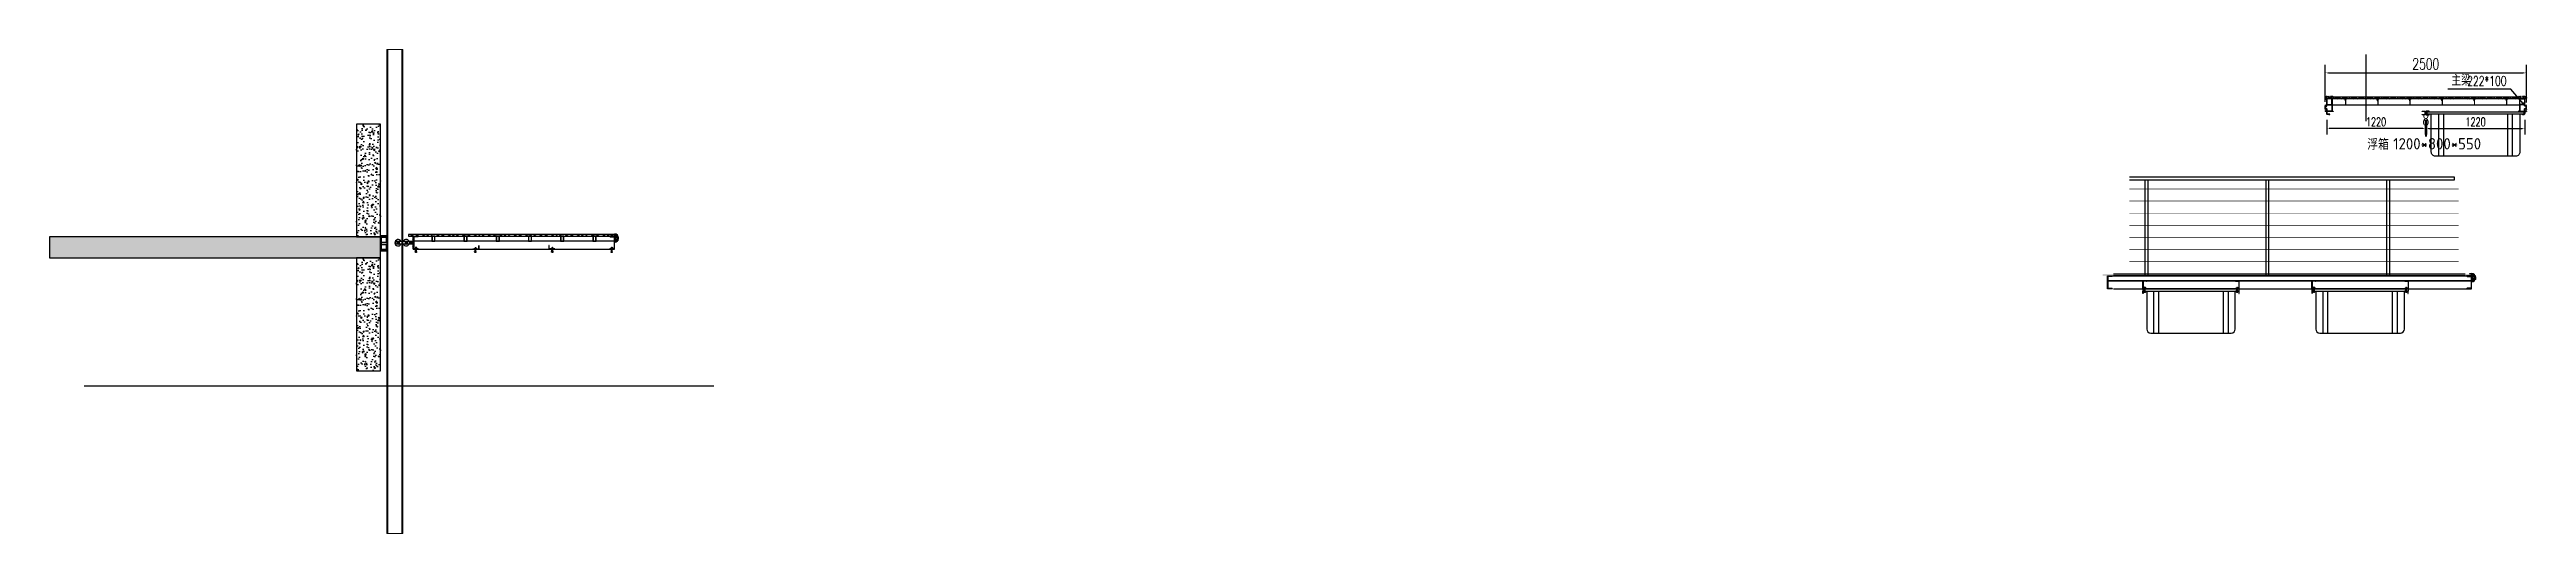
# Model space of a CAD drawing. Header units: millimetres. Extents: x -1871197 to -1180782, y 1281217 to 1543414.
# Drawn here: x -1237223 to -1206466, y 1457556 to 1463556 of the extents above; entities that cross this region are included whole.
import ezdxf

# ---------------------------------------------------------------- set-up
doc = ezdxf.new("R2010")
doc.units = ezdxf.units.MM
doc.header["$LTSCALE"] = 10
doc.layers.get('0').update_dxf_attribs({"linetype": 'CONTINUOUS'})
doc.layers.get('DEFPOINTS').update_dxf_attribs({"linetype": 'CONTINUOUS'})
for name, color, linetype in [('DIM_LEAD', 3, 'CONTINUOUS'), ('DIM_SYMB', 3, 'CONTINUOUS'), ('PUB_DIM', 3, 'CONTINUOUS'), ('PUB_TEXT', 7, 'CONTINUOUS'), ('W-_ANTICOLLISION防撞措施', 6, 'CONTINUOUS'), ('W-FLOAT_BOWL浮筒', 253, 'CONTINUOUS'), ('W-MOUNTING固定方式', 5, 'CONTINUOUS'), ('W-PLASTIC_RAILINGS塑木栏杆', 6, 'CONTINUOUS'), ('W-STEEL_FRAME钢架', 3, 'CONTINUOUS'), ('W-STEEL_KEEL钢龙骨', 5, 'CONTINUOUS'), ('W-WOOD_FLOOR木地板', 30, 'CONTINUOUS'), ('WALL', 9, 'CONTINUOUS'), ('浮箱U槽', 5, 'CONTINUOUS'), ('结构', 1, 'CONTINUOUS'), ('螺栓', 146, 'CONTINUOUS'), ('钢', 172, 'CONTINUOUS')]:
    doc.layers.add(name, color=color, linetype=linetype)
doc.styles.add('_TCH_DIM', font='SIMPLEX.shx', dxfattribs={"width": 0.7, "bigfont": 'GBCBIG.shx'})
doc.styles.get("Standard").update_dxf_attribs({"font": 'tssdeng.shx', "width": 0.7, "bigfont": 'hztxt.shx'})
doc.styles.add('STANDARD_T3', font='simplex.shx', dxfattribs={"width": 0.7, "bigfont": 'gbcbig.shx'})
doc.dimstyles.new('W&&30', dxfattribs={"dimtxt": 105, "dimasz": 30, "dimexe": 75, "dimexo": 90, "dimgap": 30, "dimtad": 1, "dimdec": 0, "dimzin": 0, "dimdsep": 46, "dimtxsty": 'STANDARD_T3', "dimcen": 0.09, "dimclrd": 1, "dimclre": 1, "dimclrt": 7, "dimazin": 2, "dimtfac": 1, "dimtdec": 0, "dimtix": 1, "dimtmove": 2, "dimatfit": 3, "dimfxl": 100, "dimtolj": 1, "dimtzin": 0, "dimarcsym": 0})
doc.dimstyles.new('W&&40', dxfattribs={"dimtxt": 140, "dimasz": 40, "dimexe": 100, "dimexo": 120, "dimgap": 40, "dimtad": 1, "dimdec": 0, "dimzin": 0, "dimdsep": 46, "dimtxsty": 'STANDARD_T3', "dimcen": 0.09, "dimclrd": 1, "dimclre": 1, "dimclrt": 7, "dimazin": 2, "dimtfac": 1, "dimtdec": 0, "dimtix": 1, "dimtmove": 2, "dimatfit": 3, "dimfxl": 100, "dimtolj": 1, "dimtzin": 0, "dimarcsym": 0})
pattern_1 = [(50, (-2792171.53, -930477.64), (143.4520365, -12.550427), [15, -165]), (355, (-2792171.53, -930477.64), (-27.750267, 150.438427), [12, -132]), (100.4514, (-2792159.58, -930478.68), (115.7018763, 137.8879084), [12.748038, -140.2284224]), (46.1842, (-2792171.53, -930437.64), (213.44821, -33.103803), [22.5, -247.5]), (96.6356, (-2792153.75, -930440.4), (186.932541, 194.823574), [19.122058, -210.3426]), (351.1842, (-2792171.53, -930437.64), (186.932389, 194.82372), [18, -198]), (21, (-2792151.53, -930447.64), (119.3814104, -80.523778), [15, -165]), (326, (-2792151.53, -930447.64), (48.6630664, 145.030009), [12, -132]), (71.4514, (-2792141.59, -930454.35), (168.044526, 64.5060993), [12.748038, -140.2284224]), (37.5, (-2792171.535, -930477.636), (2.4319711, 66.5787708), [0, -130.4, 0, -134, 0, -132.5]), (7.5, (-2792171.535, -930477.636), (52.6139075, 78.8823424), [0, -76.4, 0, -127.4, 0, -50.5]), (327.5, (-2792216.135, -930477.636), (106.7644872, -4.5109743), [0, -50, 0, -156, 0, -207]), (317.5, (-2792236.135, -930477.64), (116.637234, 20.0209965), [0, -65, 0, -103.6, 0, -147])]

msp = doc.modelspace()

# ---------------------------------------------------------------- texts
at = {"layer": 'PUB_TEXT', "color": 7, "style": '_TCH_DIM'}
msp.add_text('主梁', height=135.04, dxfattribs=at).set_placement((-1207399.4, 1463107.6))
at = {"layer": 'PUB_TEXT', "color": 7, "style": '_TCH_DIM', "width": 0.705882}
msp.add_text('222*100', height=119, dxfattribs=at).set_placement((-1207202.8, 1463107.6))
at = {"layer": 'PUB_TEXT'}
for s, height, p in [('浮箱', 135.04, (-1208443.5, 1462313.2)), ('1200*800*550', 140, (-1208121.4, 1462318.6))]:
    msp.add_text(s, height=height, dxfattribs=at).set_placement(p)

# ---------------------------------------------------------------- blocks, each defined once
blk = doc.blocks.new('ls1')
at = {"layer": '螺栓'}
for p, q in [((-3, 0), (-5, -1)), ((-10, -61), (-10, -55)), ((-10, -61), (-9, -62)), ((9, -62), (-9, -62)), ((10, -61), (9, -62)), ((10, -56), (10, -61))]:
    blk.add_line(p, q, dxfattribs=at)
for points in [[(-3, 0), (-3, -9)], [(3, 0), (-3, 0)], [(3, 0), (3, -9)], [(3, 0), (5, -1)], [(10, -14), (-10, -14)], [(-10, -14), (-10, -16)], [(10, -16), (-10, -16)], [(-10, -56), (10, -56), (10, -55), (-10, -55)], [(8, -14), (8, -9), (-8, -9), (-8, -14)], [(8, -56), (-8, -56)], [(-7, -62), (7, -62)], [(-5, -1), (-5, -9)], [(-5, -9), (-5, -14)], [(-5, -56), (-5, -16)], [(-5, -62), (-5, -56)], [(-3, -56), (-3, -16)], [(3, -56), (3, -16)], [(5, -1), (5, -9)], [(5, -14), (5, -9)], [(5, -56), (5, -16)], [(5, -56), (5, -62)], [(10, -16), (10, -14)]]:
    blk.add_lwpolyline(points, dxfattribs=at)
for points in [[(-7, -62), (-7, -62), (-6, -62), (-5, -62)], [(-5, -62), (-2, -61), (2, -61), (5, -62)], [(5, -62), (6, -62), (7, -62), (7, -62)]]:
    blk.add_open_spline(points, degree=3, dxfattribs=at)
blk = doc.blocks.new('ls2')
at = {"layer": '螺栓'}
for p, q in [((3, 0), (5, -1)), ((-10, -51), (-10, -56)), ((-10, -56), (-9, -57)), ((-9, -57), (9, -57)), ((10, -56), (9, -57)), ((10, -56), (10, -49))]:
    blk.add_line(p, q, dxfattribs=at)
for points in [[(-3, 0), (-5, -1)], [(-3, 0), (-3, -9)], [(-3, 0), (3, 0)], [(3, 0), (3, -9)], [(-10, -14), (10, -14)], [(-10, -16), (-10, -14)], [(-10, -16), (10, -16)], [(10, -51), (-10, -51), (-10, -49), (10, -49)], [(-8, -14), (-8, -9), (8, -9), (8, -14)], [(-8, -51), (8, -51)], [(7, -57), (-7, -57)], [(-5, -1), (-5, -9)], [(-5, -14), (-5, -9)], [(-5, -51), (-5, -16)], [(-5, -51), (-5, -57)], [(-3, -51), (-3, -16)], [(3, -51), (3, -16)], [(5, -1), (5, -9)], [(5, -9), (5, -14)], [(5, -51), (5, -16)], [(5, -57), (5, -51)], [(10, -14), (10, -16)]]:
    blk.add_lwpolyline(points, dxfattribs=at)
for points in [[(-5, -57), (-6, -56), (-7, -56), (-7, -56)], [(5, -57), (2, -56), (-2, -56), (-5, -57)], [(7, -56), (7, -56), (6, -56), (5, -57)]]:
    blk.add_open_spline(points, degree=3, dxfattribs=at)
blk = doc.blocks.new('*U319')
at = {"layer": 'W-STEEL_KEEL钢龙骨'}
for points in [[(-20, 30), (-20, -30), (20, -30), (20, 30)], [(-17, 27), (-17, -27), (17, -27), (17, 27)]]:
    blk.add_lwpolyline(points, close=True, dxfattribs=at)
blk = doc.blocks.new('*U320')
at = {"layer": 'W-STEEL_FRAME钢架', "color": 0, "linetype": 'ByBlock', "lineweight": -2, "transparency": 16777216}
for p in [(0, 0), (400, 0), (800, 0), (1200, 0), (1600, 0), (2000, 0)]:
    blk.add_blockref('*U319', p, dxfattribs=at)
blk = doc.blocks.new('huz')
at = {"layer": '钢'}
h = blk.add_hatch(color=256, dxfattribs=at)
h.dxf.hatch_style = 2
h.paths.add_polyline_path([(187, 10), (187, 0), (177, 0)])
h = blk.add_hatch(color=256, dxfattribs=at)
h.dxf.hatch_style = 2
h.paths.add_polyline_path([(187, -90), (187, -80), (177, -80)])
at = {"layer": 'PUB_DIM', "elevation": 0}
blk.add_lwpolyline([(142, -35), (182, -35), (182, -45), (142, -45)], close=True, dxfattribs=at)
at = {"layer": '钢', "lineweight": 0}
for points in [[(187, 10), (187, 0), (177, 0), (187, 10)], [(187, 10), (187, 0), (177, 0), (187, 10)], [(187, -90), (187, -80), (177, -80), (187, -90)], [(187, -90), (187, -80), (177, -80), (187, -90)]]:
    blk.add_lwpolyline(points, dxfattribs=at)
at = {"layer": '钢', "lineweight": 13}
for points in [[(187, 0), (177, 0), (187, 10), (187, 0)], [(187, -80), (177, -80), (187, -90), (187, -80)]]:
    blk.add_lwpolyline(points, dxfattribs=at)
at = {"layer": '钢'}
for points in [[(-33, -60), (-33, -20), (182, -20), (182, -60)], [(0, -57), (15, -49), (15, -31), (0, -23), (-15, -31), (-15, -49)], [(100, -57), (115, -49), (115, -31), (100, -23), (85, -31), (85, -49)]]:
    blk.add_lwpolyline(points, close=True, dxfattribs=at)
for centre in [(0, -40), (100, -40)]:
    blk.add_circle(centre, 11, dxfattribs=at)
for centre, start, end in [((0, -40), 30, 330), ((100, -40), 30, 150), ((100, -40), 210, 330)]:
    blk.add_arc(centre, 40, start, end, dxfattribs=at)
blk = doc.blocks.new('fzt')
at = {"layer": 'W-_ANTICOLLISION防撞措施'}
h = blk.add_hatch(dxfattribs=at)
h.set_pattern_fill('橡胶', color=256, scale=2)
h.set_pattern_definition([(45, (-674363.89, -1918351.2674), (-5.000000133, 5.000000133), []), (135, (-674352.758, -1918351.2674), (-5.000000133, -5.000000133), [1.6, -5.471068])])
h.paths.add_polyline_path([(20, -100, 1), (20, 0)])
h.paths.add_polyline_path([(30, -11, -0.201283), (55, -30), (30, -30)], flags=16)
h.paths.add_polyline_path([(30, -40), (59, -40, -0.127017), (59, -60), (30, -60)], flags=16)
h.paths.add_polyline_path([(30, -70), (55, -70, -0.201283), (30, -89)], flags=16)
for p, q in [((0, -5), (4, 0)), ((0, -3), (2, 0)), ((3, -5), (7, 0)), ((6, -5), (10, 0)), ((9, -5), (13, 0)), ((12, -5), (16, 0)), ((16, -5), (20, 0)), ((20, 0), (20, -100)), ((22, 0), (22, 0)), ((1, -2), (1, -1)), ((1, -4), (1, -4)), ((3, -1), (4, -2)), ((3, -3), (5, -4)), ((8, -2), (9, -3)), ((9, -4), (10, -5)), ((11, -1), (12, -2)), ((13, -3), (14, -4)), ((17, -3), (17, -4)), ((18, -5), (20, -3)), ((19, 0), (20, -1)), ((19, -4), (19, -4)), ((30, -11), (30, -30)), ((30, -30), (55, -30)), ((30, -40), (59, -40)), ((30, -40), (30, -60)), ((30, -60), (59, -60)), ((30, -70), (55, -70)), ((30, -70), (30, -89))]:
    blk.add_line(p, q, dxfattribs=at)
blk.add_lwpolyline([(20, -5), (0, -5), (0, 0), (20, 0)], close=True, dxfattribs=at)
for radius, start, end in [(50, 270, 90), (40, 30, 75.5225), (40, 284.4775, 330), (40, 345.5225, 14.4775)]:
    blk.add_arc((20, -50), radius, start, end, dxfattribs=at)
blk = doc.blocks.new('ls1_1')
at = {"layer": '螺栓'}
for p, q in [((-3, 0), (-5, -1)), ((-3, 0), (-3, -9)), ((3, 0), (-3, 0)), ((3, 0), (3, -9)), ((3, 0), (5, -1)), ((10, -14), (-10, -14)), ((-10, -14), (-10, -16)), ((10, -16), (-10, -16)), ((-10, -61), (-10, -55)), ((10, -55), (-10, -55)), ((-10, -56), (10, -56)), ((-10, -61), (-9, -62)), ((9, -62), (-9, -62)), ((8, -9), (-8, -9)), ((-8, -9), (-8, -14)), ((8, -56), (-8, -56)), ((-7, -62), (7, -62)), ((-5, -1), (-5, -9)), ((-5, -9), (-5, -14)), ((-5, -56), (-5, -16)), ((-5, -62), (-5, -56)), ((-3, -56), (-3, -16)), ((3, -56), (3, -16)), ((5, -1), (5, -9)), ((5, -14), (5, -9)), ((5, -56), (5, -16)), ((5, -56), (5, -62)), ((8, -14), (8, -9)), ((10, -61), (9, -62)), ((10, -16), (10, -14)), ((10, -56), (10, -55)), ((10, -56), (10, -61))]:
    blk.add_line(p, q, dxfattribs=at)
blk = doc.blocks.new('0102')
at = {"layer": 'W-FLOAT_BOWL浮筒', "lineweight": -3}
for p, q in [((-1521475, 1202749), (-1521475, 1203269)), ((-1521415, 1202749), (-1521415, 1203269)), ((-1520615, 1203269), (-1520615, 1202749)), ((-1520555, 1203269), (-1520555, 1202749))]:
    blk.add_line(p, q, dxfattribs=at)
at = {"layer": 'W-FLOAT_BOWL浮筒'}
blk.add_lwpolyline([(-1521615, 1203299), (-1521615, 1203269), (-1521565, 1203269), (-1520465, 1203268), (-1520415, 1203269), (-1520415, 1203299)], close=True, dxfattribs=at)
at = {"layer": 'W-FLOAT_BOWL浮筒', "lineweight": -3}
blk.add_lwpolyline([(-1521565, 1203269), (-1521565, 1202799, 0.414214), (-1521515, 1202749), (-1520515, 1202749, 0.414214), (-1520465, 1202799), (-1520465, 1203269)], format="xyb", dxfattribs=at)
blk = doc.blocks.new('*D328')
at = {"layer": 'DEFPOINTS', "color": 0, "transparency": 16777216}
for p in [(-1207708, 1462770), (-1206488, 1462775), (-1206488, 1462578)]:
    blk.add_point(p, dxfattribs=at)
at = {"layer": 'W-STEEL_FRAME钢架', "color": 1, "lineweight": -2, "transparency": 16777216}
for p, q in [((-1207708, 1462680), (-1207708, 1462503)), ((-1207678, 1462578), (-1206518, 1462578)), ((-1206488, 1462685), (-1206488, 1462503))]:
    blk.add_line(p, q, dxfattribs=at)
at = {"layer": 'W-STEEL_FRAME钢架', "color": 1, "transparency": 16777216}
for points in [[(-1207678, 1462583), (-1207678, 1462573), (-1207708, 1462578)], [(-1206518, 1462583), (-1206518, 1462573), (-1206488, 1462578)]]:
    blk.add_solid(points, dxfattribs=at)
at = {"layer": 'W-STEEL_FRAME钢架', "color": 7, "transparency": 16777216, "insert": (-1207098, 1462660), "char_height": 105, "attachment_point": 5, "style": 'STANDARD_T3'}
blk.add_mtext('\\A1;1220', dxfattribs=at)
blk = doc.blocks.new('0102_1')
at = {"layer": 'W-FLOAT_BOWL浮筒'}
for p, q in [((-1521615, 1203299), (-1521615, 1203269)), ((-1520415, 1203299), (-1521615, 1203299)), ((-1521615, 1203269), (-1521565, 1203269)), ((-1521565, 1203269), (-1520465, 1203268)), ((-1520465, 1203268), (-1520415, 1203269)), ((-1520415, 1203269), (-1520415, 1203299))]:
    blk.add_line(p, q, dxfattribs=at)
at = {"layer": 'W-FLOAT_BOWL浮筒', "lineweight": -3}
for p, q in [((-1521565, 1203269), (-1521565, 1202799)), ((-1521475, 1202749), (-1521475, 1203269)), ((-1521415, 1202749), (-1521415, 1203269)), ((-1520615, 1203269), (-1520615, 1202749)), ((-1520555, 1203269), (-1520555, 1202749)), ((-1520465, 1202799), (-1520465, 1203269)), ((-1521515, 1202749), (-1520515, 1202749))]:
    blk.add_line(p, q, dxfattribs=at)
for centre, start, end in [((-1521515, 1202799), 180, 270), ((-1520515, 1202799), 270, 0)]:
    blk.add_arc(centre, 50, start, end, dxfattribs=at)
blk = doc.blocks.new('*D326')
at = {"layer": 'DEFPOINTS', "color": 0, "transparency": 16777216}
for p in [(-1208944, 1462775), (-1208944, 1462578), (-1207724, 1462770)]:
    blk.add_point(p, dxfattribs=at)
at = {"layer": 'W-STEEL_FRAME钢架', "color": 1, "lineweight": -2, "transparency": 16777216}
for p, q in [((-1208944, 1462685), (-1208944, 1462503)), ((-1207754, 1462578), (-1208914, 1462578)), ((-1207724, 1462680), (-1207724, 1462503))]:
    blk.add_line(p, q, dxfattribs=at)
at = {"layer": 'W-STEEL_FRAME钢架', "color": 1, "transparency": 16777216}
for points in [[(-1208914, 1462583), (-1208914, 1462573), (-1208944, 1462578)], [(-1207754, 1462583), (-1207754, 1462573), (-1207724, 1462578)]]:
    blk.add_solid(points, dxfattribs=at)
at = {"layer": 'W-STEEL_FRAME钢架', "color": 7, "transparency": 16777216, "insert": (-1208334, 1462660), "char_height": 105, "attachment_point": 5, "style": 'STANDARD_T3'}
blk.add_mtext('\\A1;1220', dxfattribs=at)
blk = doc.blocks.new('*D325')
at = {"layer": 'DEFPOINTS', "color": 0, "transparency": 16777216}
for p in [(-1206466, 1463268), (-1208966, 1462790), (-1206466, 1462782)]:
    blk.add_point(p, dxfattribs=at)
at = {"layer": 'W-WOOD_FLOOR木地板', "color": 1, "lineweight": -2, "transparency": 16777216}
for p, q in [((-1208966, 1462910), (-1208966, 1463368)), ((-1208926, 1463268), (-1206506, 1463268)), ((-1206466, 1462902), (-1206466, 1463368))]:
    blk.add_line(p, q, dxfattribs=at)
at = {"layer": 'W-WOOD_FLOOR木地板', "color": 1, "transparency": 16777216}
for points in [[(-1208926, 1463274), (-1208926, 1463261), (-1208966, 1463268)], [(-1206506, 1463274), (-1206506, 1463261), (-1206466, 1463268)]]:
    blk.add_solid(points, dxfattribs=at)
at = {"layer": 'W-WOOD_FLOOR木地板', "color": 7, "transparency": 16777216, "insert": (-1207716, 1463378), "char_height": 140, "attachment_point": 5, "style": 'STANDARD_T3'}
blk.add_mtext('\\A1;2500', dxfattribs=at)
blk = doc.blocks.new('$matou$00000085')
at = {"color": 0, "lineweight": 5}
for p, q in [((-17, 36, 0), (-17, 37, 0)), ((-4, 34, 0), (-4, 35, 0)), ((-1, 13, 0), (-3, 13, 0))]:
    blk.add_line(p, q, dxfattribs=at)
at = {"color": 0, "lineweight": 0, "ltscale": 0.5}
blk.add_arc((-2, 17, 0), 4.07, 274.7282, 349.8472, dxfattribs=at)
at = {"layer": '结构', "color": 0, "linetype": 'ByBlock', "lineweight": 0, "ltscale": 0.5}
for p, q in [((-7, 38, 0), (-16, 38, 0)), ((-16, 35, 0), (-8, 35, 0)), ((-7, -34, 0), (-7, 34, 0)), ((-5, 33, 0), (-4, 34, 0)), ((-4, 33, 0), (-5, 33, 0)), ((-5, 31, 0), (-4, 32, 0)), ((-4, 31, 0), (-5, 31, 0)), ((-5, 31, 0), (-4, 31, 0)), ((-4, 31, 0), (-5, 31, 0)), ((-5, 29, 0), (-4, 29, 0)), ((-4, 29, 0), (-5, 29, 0)), ((-5, 27, 0), (-4, 27, 0)), ((-4, 27, 0), (-5, 27, 0)), ((-4, 26, 0), (-5, 25, 0)), ((-5, 25, 0), (-4, 25, 0)), ((-5, 24, 0), (-4, 23, 0)), ((-4, 24, 0), (-5, 24, 0)), ((-5, 22, 0), (-4, 22, 0)), ((-4, 22, 0), (-5, 22, 0)), ((-5, 20, 0), (-4, 20, 0)), ((-4, 20, 0), (-5, 20, 0)), ((-4, 32, 0), (-4, 33, 0)), ((-4, 31, 0), (-4, 29, 0)), ((-4, 31, 0), (-4, 31, 0)), ((-4, 29, 0), (-4, 27, 0)), ((-4, 27, 0), (-4, 26, 0)), ((-4, 25, 0), (-4, 24, 0)), ((-4, 23, 0), (-4, 22, 0)), ((-4, 22, 0), (-4, 20, 0)), ((-4, 20, 0), (-4, 19, 0)), ((-4, -34, 0), (-4, 12, 0)), ((-1, 34, 0), (-1, 35, 0)), ((0, 33, 0), (-1, 34, 0)), ((-1, 33, 0), (0, 33, 0)), ((-1, 32, 0), (-1, 33, 0)), ((0, 31, 0), (-1, 32, 0)), ((-1, 31, 0), (0, 31, 0)), ((-1, 30, 0), (-1, 31, 0)), ((0, 30, 0), (-1, 30, 0)), ((-1, 29, 0), (0, 30, 0)), ((-1, 28, 0), (-1, 29, 0)), ((0, 28, 0), (-1, 28, 0)), ((-1, 28, 0), (0, 28, 0)), ((-1, 26, 0), (-1, 28, 0)), ((0, 26, 0), (-1, 26, 0)), ((-1, 26, 0), (0, 26, 0)), ((-1, 25, 0), (-1, 26, 0)), ((0, 24, 0), (-1, 25, 0)), ((-1, 24, 0), (0, 24, 0)), ((-1, 23, 0), (-1, 24, 0)), ((0, 22, 0), (-1, 23, 0)), ((-1, 22, 0), (0, 22, 0)), ((-1, 22, 0), (-1, 22, 0)), ((-1, 21, 0), (-1, 22, 0)), ((0, 21, 0), (-1, 21, 0)), ((-1, 20, 0), (0, 21, 0)), ((-1, 19, 0), (-1, 20, 0)), ((2, 38, 0), (16, 38, 0)), ((3, 34, 0), (3, 17, 0)), ((16, 35, 0), (4, 35, 0)), ((17, 37, 0), (17, 36, 0)), ((-17, -35, 0), (-8, -35, 0)), ((-17, -38, 0), (-17, -36, 0)), ((17, -38, 0), (-17, -38, 0)), ((-3, -35, 0), (17, -35, 0)), ((17, -36, 0), (17, -38, 0))]:
    blk.add_line(p, q, dxfattribs=at)
for centre, radius, start, end in [((-16, 37, 0), 1, 90, 180), ((-16, 36, 0), 1, 180, 270), ((-8, 34, 0), 1, 0, 90), ((-7, 35, 0), 3, 0, 90.0017), ((-2, 19, 0), 1.75, 180, 0), ((-3, 12, 0), 1, 90, 180), ((2, 35, 0), 3, 89.9983, 180), ((4, 34, 0), 1, 90, 180), ((16, 37, 0), 1, 0, 90), ((16, 36, 0), 1, 270, 360), ((-17, -36, 0), 0.5, 90, 180), ((-17, -38, 0), 0.5, 180, 270), ((-8, -34, 0), 1, 270, 0), ((-3, -34, 0), 1, 180, 270), ((17, -36, 0), 0.5, 0, 90), ((17, -38, 0), 0.5, 270, 0)]:
    blk.add_arc(centre, radius, start, end, dxfattribs=at)
blk = doc.blocks.new('*U323')
at = {"layer": 'W-STEEL_KEEL钢龙骨', "yscale": -1, "rotation": 180}
blk.add_blockref('$matou$00000085', (0, 0, 0), dxfattribs=at)
blk = doc.blocks.new('*U324')
at = {"layer": '浮箱U槽', "color": 0, "linetype": 'ByBlock', "lineweight": -2, "transparency": 16777216}
for p in [(-2000, 0), (-1600, 0), (-1200, 0), (-800, 0), (-400, 0), (0, 0)]:
    blk.add_blockref('*U323', p, dxfattribs=at)
blk = doc.blocks.new('*D327')
at = {"layer": 'DEFPOINTS', "color": 0, "transparency": 16777216}
for p in [(-1207720, 1462748), (-1207712, 1462748), (-1207712, 1462578)]:
    blk.add_point(p, dxfattribs=at)
at = {"layer": '浮箱U槽', "color": 1, "lineweight": -2, "transparency": 16777216}
for p, q in [((-1207760, 1462578), (-1207800, 1462578)), ((-1207720, 1462628), (-1207720, 1462478)), ((-1207720, 1462578), (-1207712, 1462578)), ((-1207712, 1462628), (-1207712, 1462478)), ((-1207672, 1462578), (-1207632, 1462578))]:
    blk.add_line(p, q, dxfattribs=at)
at = {"layer": '浮箱U槽', "color": 1, "transparency": 16777216}
for points in [[(-1207760, 1462585), (-1207760, 1462571), (-1207720, 1462578)], [(-1207672, 1462585), (-1207672, 1462571), (-1207712, 1462578)]]:
    blk.add_solid(points, dxfattribs=at)
at = {"layer": '浮箱U槽', "color": 7, "transparency": 16777216, "insert": (-1207716, 1462688), "char_height": 140, "attachment_point": 5, "style": 'STANDARD_T3'}
blk.add_mtext('\\A1;8', dxfattribs=at)
blk = doc.blocks.new('0102_1_1')
at = {"layer": 'W-FLOAT_BOWL浮筒'}
for p, q in [((-1521615, 1203299), (-1521615, 1203269)), ((-1520415, 1203299), (-1521615, 1203299)), ((-1521615, 1203269), (-1521565, 1203269)), ((-1521565, 1203269), (-1520465, 1203268)), ((-1520465, 1203268), (-1520415, 1203269)), ((-1520415, 1203269), (-1520415, 1203299))]:
    blk.add_line(p, q, dxfattribs=at)
at = {"layer": 'W-FLOAT_BOWL浮筒', "lineweight": -3}
for p, q in [((-1521565, 1203269), (-1521565, 1202799)), ((-1521475, 1202749), (-1521475, 1203269)), ((-1521415, 1202749), (-1521415, 1203269)), ((-1520615, 1203269), (-1520615, 1202749)), ((-1520555, 1203269), (-1520555, 1202749)), ((-1520465, 1202799), (-1520465, 1203269)), ((-1521515, 1202749), (-1520515, 1202749))]:
    blk.add_line(p, q, dxfattribs=at)
for centre, start, end in [((-1521515, 1202799), 180, 270), ((-1520515, 1202799), 270, 0)]:
    blk.add_arc(centre, 50, start, end, dxfattribs=at)
blk = doc.blocks.new('ls1_1_1')
at = {"layer": '螺栓'}
for p, q in [((-3, 0), (-5, -1)), ((-3, 0), (-3, -9)), ((-3, 0), (3, 0)), ((3, 0), (5, -1)), ((3, 0), (3, -9)), ((-10, -14), (10, -14)), ((-10, -16), (-10, -14)), ((-10, -16), (10, -16)), ((-10, -56), (-10, -55)), ((-10, -55), (10, -55)), ((-10, -56), (-10, -61)), ((10, -56), (-10, -56)), ((-10, -61), (-9, -62)), ((-9, -62), (9, -62)), ((-8, -14), (-8, -9)), ((-8, -9), (8, -9)), ((-8, -56), (8, -56)), ((7, -62), (-7, -62)), ((-5, -1), (-5, -9)), ((-5, -14), (-5, -9)), ((-5, -56), (-5, -16)), ((-5, -56), (-5, -62)), ((-3, -56), (-3, -16)), ((3, -56), (3, -16)), ((5, -1), (5, -9)), ((5, -9), (5, -14)), ((5, -56), (5, -16)), ((5, -62), (5, -56)), ((8, -9), (8, -14)), ((10, -61), (9, -62)), ((10, -14), (10, -16)), ((10, -61), (10, -55))]:
    blk.add_line(p, q, dxfattribs=at)
blk = doc.blocks.new('ls1_1_1_1')
at = {"layer": '螺栓'}
for p, q in [((-3, 0), (-5, -1)), ((-3, 0), (-3, -9)), ((3, 0), (-3, 0)), ((3, 0), (3, -9)), ((3, 0), (5, -1)), ((10, -14), (-10, -14)), ((-10, -14), (-10, -16)), ((10, -16), (-10, -16)), ((-10, -61), (-10, -55)), ((10, -55), (-10, -55)), ((-10, -56), (10, -56)), ((-10, -61), (-9, -62)), ((9, -62), (-9, -62)), ((8, -9), (-8, -9)), ((-8, -9), (-8, -14)), ((8, -56), (-8, -56)), ((-7, -62), (7, -62)), ((-5, -1), (-5, -9)), ((-5, -9), (-5, -14)), ((-5, -56), (-5, -16)), ((-5, -62), (-5, -56)), ((-3, -56), (-3, -16)), ((3, -56), (3, -16)), ((5, -1), (5, -9)), ((5, -14), (5, -9)), ((5, -56), (5, -16)), ((5, -56), (5, -62)), ((8, -14), (8, -9)), ((10, -61), (9, -62)), ((10, -16), (10, -14)), ((10, -56), (10, -55)), ((10, -56), (10, -61))]:
    blk.add_line(p, q, dxfattribs=at)
blk = doc.blocks.new('ls1_1_1_1_1')
at = {"layer": '螺栓'}
for p, q in [((-3, 0), (-5, -1)), ((-3, 0), (-3, -9)), ((-3, 0), (3, 0)), ((3, 0), (5, -1)), ((3, 0), (3, -9)), ((-10, -14), (10, -14)), ((-10, -16), (-10, -14)), ((-10, -16), (10, -16)), ((-10, -56), (-10, -55)), ((-10, -55), (10, -55)), ((-10, -56), (-10, -61)), ((10, -56), (-10, -56)), ((-10, -61), (-9, -62)), ((-9, -62), (9, -62)), ((-8, -14), (-8, -9)), ((-8, -9), (8, -9)), ((-8, -56), (8, -56)), ((7, -62), (-7, -62)), ((-5, -1), (-5, -9)), ((-5, -14), (-5, -9)), ((-5, -56), (-5, -16)), ((-5, -56), (-5, -62)), ((-3, -56), (-3, -16)), ((3, -56), (3, -16)), ((5, -1), (5, -9)), ((5, -9), (5, -14)), ((5, -56), (5, -16)), ((5, -62), (5, -56)), ((8, -9), (8, -14)), ((10, -61), (9, -62)), ((10, -14), (10, -16)), ((10, -61), (10, -55))]:
    blk.add_line(p, q, dxfattribs=at)
blk = doc.blocks.new('*U335')
at = {"layer": 'W-PLASTIC_RAILINGS塑木栏杆', "color": 5, "const_width": 8}
blk.add_lwpolyline([(-2045, 0), (2045, 0)], dxfattribs=at)
blk = doc.blocks.new('*U336')
at = {"layer": 'W-STEEL_KEEL钢龙骨', "color": 0, "linetype": 'ByBlock', "lineweight": -2, "transparency": 16777216}
for p in [(0, 900), (0, 750), (0, 600), (0, 450), (0, 300), (0, 150), (0, 0)]:
    blk.add_blockref('*U335', p, dxfattribs=at)

# ---------------------------------------------------------------- dimensions: what is measured, and where the dimension line sits
at = {"layer": 'W-STEEL_FRAME钢架'}
dim = msp.add_linear_dim(base=(-1208944, 1462577.9), p1=(-1207724, 1462770), p2=(-1208944, 1462774.9), angle=180, dimstyle='W&&30', dxfattribs=at)
dim.commit()
dim.dimension.update_dxf_attribs({"geometry": '*D326', "text_midpoint": (-1208334, 1462660.4)})
dim = msp.add_linear_dim(base=(-1206488.2, 1462577.9), p1=(-1207708.2, 1462770), p2=(-1206488.2, 1462774.9), dimstyle='W&&30', dxfattribs=at)
dim.commit()
dim.dimension.update_dxf_attribs({"geometry": '*D328', "text_midpoint": (-1207098.2, 1462660.4)})
at = {"layer": 'W-WOOD_FLOOR木地板'}
dim = msp.add_linear_dim(base=(-1206466.1, 1463267.5), p1=(-1208966.1, 1462789.9), p2=(-1206466.1, 1462781.7), angle=180, dimstyle='W&&40', dxfattribs=at)
dim.commit()
dim.dimension.update_dxf_attribs({"geometry": '*D325', "text_midpoint": (-1207716.1, 1463377.5)})
at = {"layer": '浮箱U槽'}
dim = msp.add_linear_dim(base=(-1207712.2, 1462577.9), p1=(-1207720, 1462748.5), p2=(-1207712.2, 1462748.5), dimstyle='W&&40', dxfattribs=at)
dim.commit()
dim.dimension.update_dxf_attribs({"geometry": '*D327', "text_midpoint": (-1207716.1, 1462687.9)})

# ---------------------------------------------------------------- hatches: boundary and pattern name
at = {"layer": 'W-WOOD_FLOOR木地板'}
h = msp.add_hatch(dxfattribs=at)
h.set_pattern_fill('木纹01', color=256, scale=50)
h.set_pattern_definition([(360, (-1558105.98, 1637806.82), (200, 200), [10, -190]), (360, (-1558245.98, 1637826.82), (200, 200), [20, -180]), (360, (-1558115.98, 1637836.82), (200, 200), [10, -190]), (360, (-1558235.98, 1637856.82), (200, 200), [10, -190]), (360, (-1558115.98, 1637866.82), (200, 200), [10, -190]), (360, (-1558225.98, 1637876.82), (200, 200), [10, -190]), (360, (-1558115.98, 1637886.82), (200, 200), [10, -190]), (360, (-1558225.98, 1637906.82), (200, 200), [10, -110, 10, -70]), (360, (-1558225.98, 1637926.82), (200, 200), [20, -100, 10, -70]), (360, (-1558235.98, 1637956.82), (200, 200), [10, -30, 10, -80, 10, -60]), (360, (-1558245.98, 1637976.82), (200, 200), [10, -40, 20, -130]), (360, (-1558115.98, 1637986.82), (200, 200), [10, -190]), (360, (-1558245.98, 1637996.82), (200, 200), [10, -50, 10, -130]), (45, (-1558265.98, 1637806.82), (5e-14, 200), [28.2842, -254.55851]), (45, (-1558095.98, 1637806.82), (5e-14, 200), [56.56854, -226.27417]), (45, (-1558095.98, 1637906.82), (5e-14, 200), [14.142, -268.70071]), (45, (-1558265.98, 1637926.82), (5e-14, 200), [42.4264, -240.41631]), (45, (-1558095.98, 1637926.82), (5e-14, 200), [70.71068, -212.13203]), (45, (-1558095.98, 1637956.82), (5e-14, 200), [42.4264, -240.41631]), (315, (-1558135.98, 1637976.82), (200, -9e-14), [14.142, -268.70071]), (315, (-1558205.98, 1637816.82), (200, -9e-14), [28.2842, -254.55851]), (315, (-1558195.98, 1637896.82), (200, -9e-14), [28.2842, -254.55851]), (315, (-1558135.98, 1637856.82), (200, -9e-14), [28.2842, -254.55851]), (315, (-1558145.98, 1637936.82), (200, -9e-14), [28.2842, -254.55851]), (315, (-1558135.98, 1637956.82), (200, -9e-14), [42.4264, -240.41631]), (315, (-1558185.98, 1637836.82), (200, -9e-14), [42.4264, -240.41631]), (315, (-1558155.98, 1637846.82), (200, -9e-14), [42.4264, -240.41631]), (315, (-1558185.98, 1637916.82), (200, -9e-14), [42.4264, -240.41631]), (315, (-1558165.98, 1637926.82), (200, -9e-14), [42.4264, -240.41631]), (26.56505, (-1558255.975, 1637846.825), (200, 8e-08), [22.36068, -424.85292]), (26.56505, (-1558105.975, 1637836.825), (200, 8e-08), [89.44272, -357.77088]), (26.56505, (-1558105.975, 1637866.825), (200, 8e-08), [89.44272, -357.77088]), (26.56505, (-1558105.975, 1637886.825), (200, 8e-08), [89.4428, -134, 44.722, -179.048795]), (26.56505, (-1558085.975, 1637916.825), (200, 8e-08), [22.36068, -424.85292]), (26.56505, (-1558265.975, 1637986.825), (200, 8e-08), [22.36068, -424.85292]), (26.56505, (-1558105.975, 1637986.825), (200, 8e-08), [44.72136, -402.49224]), (333.43495, (-1558155.975, 1637806.825), (200, -8e-08), [44.72136, -402.49224]), (333.43495, (-1558225.975, 1637856.825), (200, -8e-08), [44.72136, -402.49224]), (333.43495, (-1558225.975, 1637826.825), (200, -8e-08), [22.36068, -424.85224]), (333.43495, (-1558215.975, 1637876.825), (200, -8e-08), [67.08204, -380.13156]), (333.43495, (-1558175.975, 1637876.825), (200, -8e-08), [44.72136, -402.49224]), (333.43495, (-1558155.975, 1637886.825), (200, -8e-08), [44.72136, -402.49224]), (333.43495, (-1558215.975, 1637906.825), (200, -8e-08), [22.36068, -424.85224]), (333.43495, (-1558205.975, 1637926.825), (200, -8e-08), [22.36068, -424.85224]), (333.43495, (-1558125.975, 1637966.825), (200, -8e-08), [22.36068, -424.85224]), (333.43495, (-1558135.975, 1637896.825), (200, -8e-08), [22.36068, -424.85224]), (333.43495, (-1558225.975, 1637956.825), (200, -8e-08), [67.08204, -380.13156]), (333.43495, (-1558235.975, 1637976.825), (200, -8e-08), [44.72136, -402.49224]), (333.43495, (-1558125.975, 1637916.825), (200, -8e-08), [22.36, -201.24, 22.36, -201.253595]), (333.43495, (-1558185.975, 1637956.825), (200, -8e-08), [44.72136, -402.49224]), (333.43495, (-1558175.975, 1637976.825), (200, -8e-08), [44.72136, -402.49224]), (333.43495, (-1558235.975, 1637996.825), (200, -8e-08), [44.72136, -402.49224]), (333.43495, (-1558175.975, 1637996.825), (200, -8e-08), [44.72136, -402.49224])])
h.paths.add_polyline_path([(-1208888.8, 1462970.1), (-1208888.8, 1462946.1), (-1206545.2, 1462946.1), (-1206545.2, 1462970.1)])
h = msp.add_hatch(dxfattribs=at)
h.set_pattern_fill('木纹01', color=256, scale=80)
h.set_pattern_definition([(0, (-2826682.95, -941486.5), (320, 320), [16, -304]), (0, (-2826906.95, -941454.5), (320, 320), [32, -288]), (0, (-2826698.95, -941438.5), (320, 320), [16, -304]), (0, (-2826890.95, -941406.5), (320, 320), [16, -304]), (0, (-2826698.95, -941390.5), (320, 320), [16, -304]), (0, (-2826874.95, -941374.5), (320, 320), [16, -304]), (0, (-2826698.95, -941358.5), (320, 320), [16, -304]), (0, (-2826874.95, -941326.5), (320, 320), [16, -176, 16, -112]), (0, (-2826874.95, -941294.5), (320, 320), [32, -160, 16, -112]), (0, (-2826890.95, -941246.5), (320, 320), [16, -48, 16, -128, 16, -96]), (0, (-2826906.95, -941214.5), (320, 320), [16, -64, 32, -208]), (0, (-2826698.95, -941198.5), (320, 320), [16, -304]), (0, (-2826906.95, -941182.5), (320, 320), [16, -80, 16, -208]), (45, (-2826938.95, -941486.5), (0, 320), [45.25472, -407.29362]), (45, (-2826666.95, -941486.5), (0, 320), [90.509664, -362.038676]), (45, (-2826666.95, -941326.5), (0, 320), [22.6272, -429.92114]), (45, (-2826938.95, -941294.5), (0, 320), [67.88224, -384.6661]), (45, (-2826666.95, -941294.5), (0, 320), [113.137088, -339.411252]), (45, (-2826666.95, -941246.5), (0, 320), [67.88224, -384.6661]), (315, (-2826730.95, -941214.5), (320, -7e-14), [22.6272, -429.92114]), (315, (-2826842.95, -941470.5), (320, -7e-14), [45.25472, -407.29362]), (315, (-2826826.95, -941342.5), (320, -7e-14), [45.25472, -407.29362]), (315, (-2826730.95, -941406.5), (320, -7e-14), [45.25472, -407.29362]), (315, (-2826746.95, -941278.5), (320, -7e-14), [45.25472, -407.29362]), (315, (-2826730.95, -941246.5), (320, -7e-14), [67.88224, -384.6661]), (315, (-2826810.95, -941438.5), (320, -7e-14), [67.88224, -384.6661]), (315, (-2826762.95, -941422.5), (320, -7e-14), [67.88224, -384.6661]), (315, (-2826810.95, -941310.5), (320, -7e-14), [67.88224, -384.6661]), (315, (-2826778.95, -941294.5), (320, -7e-14), [67.88224, -384.6661]), (26.565051, (-2826922.95, -941422.5), (320, 1e-07), [35.777085, -679.764666]), (26.565051, (-2826682.95, -941438.5), (320, 1e-07), [143.108352, -572.4334]), (26.565051, (-2826682.95, -941390.5), (320, 1e-07), [143.108352, -572.4334]), (26.565051, (-2826682.95, -941358.5), (320, 1e-07), [143.10848, -214.4, 71.5552, -286.478073]), (26.565051, (-2826650.95, -941310.5), (320, 1e-07), [35.777085, -679.764666]), (26.565051, (-2826938.95, -941198.5), (320, 1e-07), [35.777085, -679.764666]), (26.565051, (-2826682.95, -941198.5), (320, 1e-07), [71.554176, -643.987577]), (333.434949, (-2826762.95, -941486.5), (320, -1e-07), [71.554176, -643.987577]), (333.434949, (-2826874.95, -941406.5), (320, -1e-07), [71.554176, -643.987577]), (333.434949, (-2826874.95, -941454.5), (320, -1e-07), [35.777085, -679.763577]), (333.434949, (-2826858.95, -941374.5), (320, -1e-07), [107.331264, -608.21049]), (333.434949, (-2826794.95, -941374.5), (320, -1e-07), [71.554176, -643.987577]), (333.434949, (-2826762.95, -941358.5), (320, -1e-07), [71.554176, -643.987577]), (333.434949, (-2826858.95, -941326.5), (320, -1e-07), [35.777085, -679.763577]), (333.434949, (-2826842.95, -941294.5), (320, -1e-07), [35.777085, -679.763577]), (333.434949, (-2826714.95, -941230.5), (320, -1e-07), [35.777085, -679.763577]), (333.434949, (-2826730.95, -941342.5), (320, -1e-07), [35.777085, -679.763577]), (333.434949, (-2826874.95, -941246.5), (320, -1e-07), [107.331264, -608.21049]), (333.434949, (-2826890.95, -941214.5), (320, -1e-07), [71.554176, -643.987577]), (333.434949, (-2826714.95, -941310.5), (320, -1e-07), [35.776, -321.984, 35.776, -322.005753]), (333.434949, (-2826810.95, -941246.5), (320, -1e-07), [71.554176, -643.987577]), (333.434949, (-2826794.95, -941214.5), (320, -1e-07), [71.554176, -643.987577]), (333.434949, (-2826890.95, -941182.5), (320, -1e-07), [71.554176, -643.987577]), (333.434949, (-2826794.95, -941182.5), (320, -1e-07), [71.554176, -643.987577])])
h.paths.add_polyline_path([(-1232766.9, 1461264.5), (-1232766.9, 1461241.5), (-1230206.9, 1461241.5), (-1230206.9, 1461264.5)])
h = msp.add_hatch(dxfattribs=at)
h.set_pattern_fill('木纹01', color=256, scale=80)
h.set_pattern_definition([(0, (-2805214.66, -941978.07), (320, 320), [16, -304]), (0, (-2805438.66, -941946.07), (320, 320), [32, -288]), (0, (-2805230.66, -941930.07), (320, 320), [16, -304]), (0, (-2805422.66, -941898.07), (320, 320), [16, -304]), (0, (-2805230.66, -941882.07), (320, 320), [16, -304]), (0, (-2805406.66, -941866.07), (320, 320), [16, -304]), (0, (-2805230.66, -941850.07), (320, 320), [16, -304]), (0, (-2805406.66, -941818.07), (320, 320), [16, -176, 16, -112]), (0, (-2805406.66, -941786.07), (320, 320), [32, -160, 16, -112]), (0, (-2805422.66, -941738.07), (320, 320), [16, -48, 16, -128, 16, -96]), (0, (-2805438.66, -941706.07), (320, 320), [16, -64, 32, -208]), (0, (-2805230.66, -941690.07), (320, 320), [16, -304]), (0, (-2805438.66, -941674.07), (320, 320), [16, -80, 16, -208]), (45, (-2805470.66, -941978.07), (0, 320), [45.25472, -407.29362]), (45, (-2805198.66, -941978.07), (0, 320), [90.509664, -362.038676]), (45, (-2805198.66, -941818.07), (0, 320), [22.6272, -429.92114]), (45, (-2805470.66, -941786.07), (0, 320), [67.88224, -384.6661]), (45, (-2805198.66, -941786.07), (0, 320), [113.137088, -339.411252]), (45, (-2805198.66, -941738.07), (0, 320), [67.88224, -384.6661]), (315, (-2805262.66, -941706.07), (320, -7e-14), [22.6272, -429.92114]), (315, (-2805374.66, -941962.07), (320, -7e-14), [45.25472, -407.29362]), (315, (-2805358.66, -941834.07), (320, -7e-14), [45.25472, -407.29362]), (315, (-2805262.66, -941898.07), (320, -7e-14), [45.25472, -407.29362]), (315, (-2805278.66, -941770.07), (320, -7e-14), [45.25472, -407.29362]), (315, (-2805262.66, -941738.07), (320, -7e-14), [67.88224, -384.6661]), (315, (-2805342.66, -941930.07), (320, -7e-14), [67.88224, -384.6661]), (315, (-2805294.66, -941914.07), (320, -7e-14), [67.88224, -384.6661]), (315, (-2805342.66, -941802.07), (320, -7e-14), [67.88224, -384.6661]), (315, (-2805310.66, -941786.07), (320, -7e-14), [67.88224, -384.6661]), (26.565051, (-2805454.66, -941914.07), (320, 1e-07), [35.777085, -679.764666]), (26.565051, (-2805214.66, -941930.07), (320, 1e-07), [143.108352, -572.4334]), (26.565051, (-2805214.66, -941882.07), (320, 1e-07), [143.108352, -572.4334]), (26.565051, (-2805214.66, -941850.07), (320, 1e-07), [143.10848, -214.4, 71.5552, -286.478073]), (26.565051, (-2805182.66, -941802.07), (320, 1e-07), [35.777085, -679.764666]), (26.565051, (-2805470.66, -941690.07), (320, 1e-07), [35.777085, -679.764666]), (26.565051, (-2805214.66, -941690.07), (320, 1e-07), [71.554176, -643.987577]), (333.434949, (-2805294.66, -941978.07), (320, -1e-07), [71.554176, -643.987577]), (333.434949, (-2805406.66, -941898.07), (320, -1e-07), [71.554176, -643.987577]), (333.434949, (-2805406.66, -941946.07), (320, -1e-07), [35.777085, -679.763577]), (333.434949, (-2805390.66, -941866.07), (320, -1e-07), [107.331264, -608.21049]), (333.434949, (-2805326.66, -941866.07), (320, -1e-07), [71.554176, -643.987577]), (333.434949, (-2805294.66, -941850.07), (320, -1e-07), [71.554176, -643.987577]), (333.434949, (-2805390.66, -941818.07), (320, -1e-07), [35.777085, -679.763577]), (333.434949, (-2805374.66, -941786.07), (320, -1e-07), [35.777085, -679.763577]), (333.434949, (-2805246.66, -941722.07), (320, -1e-07), [35.777085, -679.763577]), (333.434949, (-2805262.66, -941834.07), (320, -1e-07), [35.777085, -679.763577]), (333.434949, (-2805406.66, -941738.07), (320, -1e-07), [107.331264, -608.21049]), (333.434949, (-2805422.66, -941706.07), (320, -1e-07), [71.554176, -643.987577]), (333.434949, (-2805246.66, -941802.07), (320, -1e-07), [35.776, -321.984, 35.776, -322.005753]), (333.434949, (-2805342.66, -941738.07), (320, -1e-07), [71.554176, -643.987577]), (333.434949, (-2805326.66, -941706.07), (320, -1e-07), [71.554176, -643.987577]), (333.434949, (-2805422.66, -941674.07), (320, -1e-07), [71.554176, -643.987577]), (333.434949, (-2805326.66, -941674.07), (320, -1e-07), [71.554176, -643.987577])])
h.paths.add_polyline_path([(-1211730.2, 1460772.9), (-1211730.2, 1460749.9), (-1207147.2, 1460749.9), (-1207147.2, 1460772.9)])
at = {"layer": 'WALL'}
h = msp.add_hatch(dxfattribs=at)
h.set_pattern_fill('混凝土', color=256, scale=20)
h.set_pattern_definition(pattern_1)
h.paths.add_polyline_path([(-1233412.7, 1461233), (-1233112.7, 1461233), (-1233112.7, 1462633), (-1233412.7, 1462633)])
h = msp.add_hatch(dxfattribs=at)
h.set_pattern_fill('混凝土', color=256, scale=20)
h.set_pattern_definition(pattern_1)
h.paths.add_polyline_path([(-1233112.7, 1461233), (-1237223.2, 1461233), (-1237223.2, 1460974.2), (-1233112.7, 1460974.2)])
h = msp.add_hatch(dxfattribs=at)
h.set_pattern_fill('混凝土', color=256, scale=20)
h.set_pattern_definition([(50, (-2792171.53, -932136.46), (143.4520365, -12.550427), [15, -165]), (355, (-2792171.53, -932136.46), (-27.750267, 150.438427), [12, -132]), (100.4514, (-2792159.58, -932137.51), (115.7018763, 137.8879084), [12.748038, -140.2284224]), (46.1842, (-2792171.53, -932096.46), (213.44821, -33.103803), [22.5, -247.5]), (96.6356, (-2792153.75, -932099.22), (186.932541, 194.823574), [19.122058, -210.3426]), (351.1842, (-2792171.53, -932096.46), (186.932389, 194.82372), [18, -198]), (21, (-2792151.53, -932106.46), (119.3814104, -80.523778), [15, -165]), (326, (-2792151.53, -932106.46), (48.6630664, 145.030009), [12, -132]), (71.4514, (-2792141.59, -932113.17), (168.044526, 64.5060993), [12.748038, -140.2284224]), (37.5, (-2792171.535, -932136.46), (2.4319711, 66.5787708), [0, -130.4, 0, -134, 0, -132.5]), (7.5, (-2792171.535, -932136.46), (52.6139075, 78.8823424), [0, -76.4, 0, -127.4, 0, -50.5]), (327.5, (-2792216.135, -932136.46), (106.7644872, -4.5109743), [0, -50, 0, -156, 0, -207]), (317.5, (-2792236.135, -932136.46), (116.637234, 20.0209965), [0, -65, 0, -103.6, 0, -147])])
h.paths.add_polyline_path([(-1233412.7, 1459574.2), (-1233112.7, 1459574.2), (-1233112.7, 1460974.2), (-1233412.7, 1460974.2)])

# ---------------------------------------------------------------- linework, layer by layer
at = {"color": 3, "lineweight": -3}
for p, q in [((-1208966.1, 1462842), (-1208966.1, 1462860.8)), ((-1208947, 1462907.5), (-1208947, 1462950.6)), ((-1208941.5, 1462949.6), (-1208928.9, 1462949.6)), ((-1208930.5, 1462974.2), (-1208930.2, 1462974.6)), ((-1208929.1, 1462974.6), (-1208928.8, 1462974.2)), ((-1208928.5, 1462974.2), (-1208928.2, 1462974.6)), ((-1208926.5, 1462974.2), (-1208926.2, 1462974.6)), ((-1208926, 1462974.7), (-1208920.9, 1462974.7)), ((-1208926, 1462974.7), (-1208924.2, 1462974.7)), ((-1208915.4, 1462972.2), (-1208915.4, 1462967.9)), ((-1208901.3, 1462967.9), (-1208901.3, 1462972.2)), ((-1208895.8, 1462974.7), (-1208890.7, 1462974.7)), ((-1208882.2, 1462974.2), (-1208882.5, 1462974.6)), ((-1208880.2, 1462974.2), (-1208880.5, 1462974.6)), ((-1208879.6, 1462974.6), (-1208879.9, 1462974.2)), ((-1208878.7, 1462945.1), (-1208878.7, 1462907.5)), ((-1208878.7, 1462840.8), (-1208878.7, 1462791.5)), ((-1208878.2, 1462974.2), (-1208878.5, 1462974.6)), ((-1208875.5, 1462974.7), (-1208873.1, 1462974.7)), ((-1206556.7, 1462974.7), (-1206559.1, 1462974.7)), ((-1206554, 1462974.2), (-1206553.7, 1462974.6)), ((-1206553.4, 1462945.1), (-1206553.4, 1462907.5)), ((-1206553.4, 1462840.8), (-1206553.4, 1462791.5)), ((-1206552.6, 1462974.6), (-1206552.3, 1462974.2)), ((-1206552, 1462974.2), (-1206551.7, 1462974.6)), ((-1206550, 1462974.2), (-1206549.7, 1462974.6)), ((-1206536.4, 1462974.7), (-1206541.5, 1462974.7)), ((-1206530.8, 1462967.9), (-1206530.8, 1462972.2)), ((-1206516.8, 1462972.2), (-1206516.8, 1462967.9)), ((-1206506.1, 1462974.7), (-1206511.3, 1462974.7)), ((-1206506.1, 1462974.7), (-1206508, 1462974.7)), ((-1206505.7, 1462974.2), (-1206506, 1462974.6)), ((-1206503.7, 1462974.2), (-1206504, 1462974.6)), ((-1206503.1, 1462974.6), (-1206503.4, 1462974.2)), ((-1206490.7, 1462949.6), (-1206503.2, 1462949.6)), ((-1206501.7, 1462974.2), (-1206502, 1462974.6)), ((-1206485.2, 1462907.5), (-1206485.2, 1462950.6)), ((-1206466.1, 1462842), (-1206466.1, 1462860.8))]:
    msp.add_line(p, q, dxfattribs=at)
at = {"color": 0}
msp.add_line((-1208915.4, 1462970), (-1208901.3, 1462970), dxfattribs=at)
at = {"color": 1, "lineweight": -3}
msp.add_line((-1208878.7, 1462869.5), (-1206553.4, 1462869.5), dxfattribs=at)
at = {"lineweight": 13}
for points in [[(-1233036.2, 1463556.4), (-1232836.5, 1463556.4), (-1232836.5, 1457556.4), (-1233036.2, 1457556.4), (-1233036.2, 1463556.4)], [(-1233024.4, 1463556.4), (-1232848.3, 1463556.4), (-1232848.3, 1457556.4), (-1233024.4, 1457556.4), (-1233024.4, 1463556.4)]]:
    msp.add_lwpolyline(points, dxfattribs=at)
at = {"color": 3, "lineweight": -3}
for points in [[(-1208946, 1462974.7, 0.4142136), (-1208966.1, 1462954.6), (-1208966.1, 1462953)], [(-1208966.1, 1462842, 0.1989124), (-1208966, 1462841.9), (-1208965.7, 1462841.6, -0.4142136), (-1208965.7, 1462841.3), (-1208966, 1462841, 0.1989124), (-1208966.1, 1462840.8)], [(-1208966.1, 1462816.1, 0.4142136), (-1208963.6, 1462813.6), (-1208962.3, 1462813.6, 0.4142136), (-1208962.1, 1462813.8)], [(-1208962.1, 1462813.8), (-1208962.1, 1462820.6, -0.4142136), (-1208961.1, 1462821.6), (-1208948, 1462821.6, -0.4142136), (-1208947, 1462820.6), (-1208947, 1462807.1, 0.1989124), (-1208947, 1462807), (-1208946.7, 1462806.7, -0.4142136), (-1208946.7, 1462806.4), (-1208947, 1462806.1, 0.1989124), (-1208947, 1462806), (-1208947, 1462792.5, -0.4142136), (-1208948, 1462791.5), (-1208961.1, 1462791.5, -0.4142136), (-1208962.1, 1462792.5), (-1208962.1, 1462799.3)], [(-1208962, 1462955.7), (-1208962, 1462955.7), (-1208945.5, 1462955.7, -0.4142136), (-1208943.5, 1462953.7), (-1208943.5, 1462951.6, 0.4139088), (-1208941.5, 1462949.6)], [(-1208959.4, 1462870.3, -0.4035353), (-1208958.3, 1462869.5), (-1208956.9, 1462862.1, 0.3624885), (-1208955.9, 1462861.3), (-1208949, 1462861.3, 0.4142136), (-1208947, 1462863.3), (-1208947, 1462906.4)], [(-1208949, 1462952.6), (-1208955.9, 1462952.6, 0.3624885), (-1208956.9, 1462951.8), (-1208958.3, 1462944.4)], [(-1208947, 1462907.5, 0.1989124), (-1208947, 1462907.4), (-1208946.7, 1462907.1, -0.4142136), (-1208946.7, 1462906.8), (-1208947, 1462906.5, 0.1989124), (-1208947, 1462906.4)], [(-1208946, 1462970.7), (-1208946, 1462970.7), (-1208929.9, 1462970.7, -0.4142136), (-1208926.9, 1462967.7), (-1208926.9, 1462951.6, -0.4145184), (-1208928.9, 1462949.6)], [(-1208941.3, 1462974.7, -0.1989124), (-1208941.1, 1462974.6), (-1208940.8, 1462974.2)], [(-1208940.5, 1462974.2), (-1208940.2, 1462974.6, -0.1989124), (-1208940.1, 1462974.7), (-1208939.3, 1462974.7, -0.1989124), (-1208939.1, 1462974.6), (-1208938.8, 1462974.2)], [(-1208938.5, 1462974.2), (-1208938.2, 1462974.6, -0.1989124), (-1208938.1, 1462974.7), (-1208937.3, 1462974.7, -0.1989124), (-1208937.1, 1462974.6), (-1208936.8, 1462974.2)], [(-1208936.5, 1462974.2), (-1208936.2, 1462974.6, -0.1989124), (-1208936.1, 1462974.7), (-1208935.2, 1462974.7, -0.1989124), (-1208935.1, 1462974.6), (-1208934.8, 1462974.2)], [(-1208934.5, 1462974.2), (-1208934.2, 1462974.6, -0.1989124), (-1208934.1, 1462974.7), (-1208933.2, 1462974.7, -0.1989124), (-1208933.1, 1462974.6), (-1208932.8, 1462974.2)], [(-1208932.5, 1462974.2), (-1208932.2, 1462974.6, -0.1989124), (-1208932.1, 1462974.7), (-1208931.2, 1462974.7, -0.1989124), (-1208931.1, 1462974.6), (-1208930.8, 1462974.2)], [(-1208930.2, 1462974.6, -0.1989124), (-1208930.1, 1462974.7), (-1208929.2, 1462974.7)], [(-1208928.1, 1462974.7), (-1208927.2, 1462974.7, -0.1989124), (-1208927.1, 1462974.6), (-1208926.8, 1462974.2)], [(-1208908.9, 1462949.6), (-1208922.4, 1462949.6, -0.4142136), (-1208923.4, 1462950.6), (-1208923.4, 1462966.7, -0.4142136), (-1208922.4, 1462967.7), (-1208915.6, 1462967.7)], [(-1208907.8, 1462949.6, 0.1989124), (-1208907.9, 1462949.5), (-1208908.2, 1462949.2, -0.4142136), (-1208908.5, 1462949.2), (-1208908.8, 1462949.5, 0.1989124), (-1208908.9, 1462949.6)], [(-1208907.8, 1462949.6), (-1208894.3, 1462949.6, 0.4142136), (-1208893.3, 1462950.6), (-1208893.3, 1462966.7, 0.4142136), (-1208894.3, 1462967.7), (-1208901.1, 1462967.7)], [(-1208890.2, 1462974.2), (-1208890.5, 1462974.6, 0.1989124), (-1208890.7, 1462974.7), (-1208892.5, 1462974.7)], [(-1208888.2, 1462974.2), (-1208888.5, 1462974.6, 0.1989124), (-1208888.7, 1462974.7), (-1208889.5, 1462974.7, 0.1989124), (-1208889.7, 1462974.6), (-1208890, 1462974.2)], [(-1208878.7, 1462945.1, 0.4142136), (-1208879.7, 1462946.1), (-1208888.8, 1462946.1, -0.4142136), (-1208889.8, 1462947.1), (-1208889.8, 1462970.7, -0.4142136), (-1208888.8, 1462971.7)], [(-1208865.7, 1462972.2), (-1208865.7, 1462971.9, -0.4142136), (-1208865.9, 1462971.7), (-1208888.8, 1462971.7)], [(-1208886.2, 1462974.2), (-1208886.5, 1462974.6, 0.1989124), (-1208886.7, 1462974.7), (-1208887.5, 1462974.7, 0.1989124), (-1208887.6, 1462974.6), (-1208887.9, 1462974.2)], [(-1208884.2, 1462974.2), (-1208884.5, 1462974.6, 0.1989124), (-1208884.7, 1462974.7), (-1208885.5, 1462974.7, 0.1989124), (-1208885.6, 1462974.6), (-1208885.9, 1462974.2)], [(-1208882.6, 1462974.7), (-1208883.5, 1462974.7, 0.1989124), (-1208883.6, 1462974.6), (-1208883.9, 1462974.2)], [(-1208880.6, 1462974.7), (-1208881.5, 1462974.7, 0.1989124), (-1208881.6, 1462974.6), (-1208881.9, 1462974.2)], [(-1208878.6, 1462974.7), (-1208879.5, 1462974.7, 0.1989124), (-1208879.6, 1462974.6)], [(-1208878.8, 1462907.4), (-1208879.1, 1462907.1, 0.4142136), (-1208879.1, 1462906.8), (-1208878.8, 1462906.5, -0.1989124), (-1208878.7, 1462906.4), (-1208878.7, 1462906.4), (-1208878.7, 1462842)], [(-1208878.7, 1462869.5), (-1208878.7, 1462791.5, 2.4142136), (-1208878.2, 1462791), (-1208866.7, 1462791, -0.4142136), (-1208865.7, 1462790), (-1208865.7, 1462789, -0.4142136), (-1208866.7, 1462788)], [(-1208878.8, 1462841.9), (-1208879.1, 1462841.6, 0.4142136), (-1208879.1, 1462841.3), (-1208878.8, 1462841)], [(-1208876.2, 1462974.2), (-1208876.5, 1462974.6, 0.1989124), (-1208876.6, 1462974.7), (-1208877.5, 1462974.7, 0.1989124), (-1208877.6, 1462974.6), (-1208877.9, 1462974.2)], [(-1208875.5, 1462974.7, 0.1989124), (-1208875.6, 1462974.6), (-1208875.9, 1462974.2)], [(-1206566.5, 1462972.2), (-1206566.5, 1462971.9, 0.4142136), (-1206566.3, 1462971.7), (-1206543.4, 1462971.7)], [(-1206553.4, 1462869.5), (-1206553.4, 1462791.5, -2.4142136), (-1206553.9, 1462791), (-1206565.5, 1462791, 0.4142136), (-1206566.5, 1462790), (-1206566.5, 1462789, 0.4142136), (-1206565.5, 1462788)], [(-1206556.7, 1462974.7, -0.1989124), (-1206556.6, 1462974.6), (-1206556.3, 1462974.2)], [(-1206556, 1462974.2), (-1206555.7, 1462974.6, -0.1989124), (-1206555.6, 1462974.7), (-1206554.7, 1462974.7, -0.1989124), (-1206554.6, 1462974.6), (-1206554.3, 1462974.2)], [(-1206553.5, 1462974.7), (-1206552.7, 1462974.7, -0.1989124), (-1206552.6, 1462974.6)], [(-1206553.4, 1462945.1, -0.4142136), (-1206552.4, 1462946.1), (-1206543.4, 1462946.1, 0.4142136), (-1206542.4, 1462947.1), (-1206542.4, 1462970.7, 0.4142136), (-1206543.4, 1462971.7)], [(-1206553.4, 1462907.4), (-1206553.1, 1462907.1, -0.4142136), (-1206553.1, 1462906.8), (-1206553.4, 1462906.5, 0.1989124), (-1206553.4, 1462906.4), (-1206553.4, 1462906.4), (-1206553.4, 1462842)], [(-1206553.4, 1462841.9), (-1206553.1, 1462841.6, -0.4142136), (-1206553.1, 1462841.3), (-1206553.4, 1462841)], [(-1206551.5, 1462974.7), (-1206550.7, 1462974.7, -0.1989124), (-1206550.6, 1462974.6), (-1206550.3, 1462974.2)], [(-1206549.5, 1462974.7), (-1206548.7, 1462974.7, -0.1989124), (-1206548.5, 1462974.6), (-1206548.2, 1462974.2)], [(-1206548, 1462974.2), (-1206547.7, 1462974.6, -0.1989124), (-1206547.5, 1462974.7), (-1206546.7, 1462974.7, -0.1989124), (-1206546.5, 1462974.6), (-1206546.2, 1462974.2)], [(-1206546, 1462974.2), (-1206545.7, 1462974.6, -0.1989124), (-1206545.5, 1462974.7), (-1206544.7, 1462974.7, -0.1989124), (-1206544.5, 1462974.6), (-1206544.2, 1462974.2)], [(-1206543.9, 1462974.2), (-1206543.6, 1462974.6, -0.1989124), (-1206543.5, 1462974.7), (-1206542.7, 1462974.7, -0.1989124), (-1206542.5, 1462974.6), (-1206542.2, 1462974.2)], [(-1206541.9, 1462974.2), (-1206541.6, 1462974.6, -0.1989124), (-1206541.5, 1462974.7), (-1206539.7, 1462974.7)], [(-1206524.4, 1462949.6), (-1206537.9, 1462949.6, -0.4142136), (-1206538.9, 1462950.6), (-1206538.9, 1462966.7, -0.4142136), (-1206537.9, 1462967.7), (-1206531, 1462967.7)], [(-1206524.4, 1462949.6, -0.1989124), (-1206524.3, 1462949.5), (-1206524, 1462949.2, 0.4142136), (-1206523.7, 1462949.2), (-1206523.4, 1462949.5, -0.1989124), (-1206523.2, 1462949.6)], [(-1206523.2, 1462949.6), (-1206509.8, 1462949.6, 0.4142136), (-1206508.8, 1462950.6), (-1206508.8, 1462966.7, 0.4142136), (-1206509.8, 1462967.7), (-1206516.6, 1462967.7)], [(-1206504.1, 1462974.7), (-1206505, 1462974.7, 0.1989124), (-1206505.1, 1462974.6), (-1206505.4, 1462974.2)], [(-1206486.2, 1462970.7), (-1206486.2, 1462970.7), (-1206502.2, 1462970.7, 0.4142136), (-1206505.2, 1462967.7), (-1206505.2, 1462951.6, 0.4145184), (-1206503.2, 1462949.6)], [(-1206502, 1462974.6, 0.1989124), (-1206502.1, 1462974.7), (-1206503, 1462974.7)], [(-1206499.7, 1462974.2), (-1206500, 1462974.6, 0.1989124), (-1206500.1, 1462974.7), (-1206500.9, 1462974.7, 0.1989124), (-1206501.1, 1462974.6), (-1206501.4, 1462974.2)], [(-1206497.7, 1462974.2), (-1206498, 1462974.6, 0.1989124), (-1206498.1, 1462974.7), (-1206498.9, 1462974.7, 0.1989124), (-1206499.1, 1462974.6), (-1206499.4, 1462974.2)], [(-1206495.7, 1462974.2), (-1206496, 1462974.6, 0.1989124), (-1206496.1, 1462974.7), (-1206496.9, 1462974.7, 0.1989124), (-1206497.1, 1462974.6), (-1206497.4, 1462974.2)], [(-1206493.6, 1462974.2), (-1206493.9, 1462974.6, 0.1989124), (-1206494.1, 1462974.7), (-1206494.9, 1462974.7, 0.1989124), (-1206495.1, 1462974.6), (-1206495.4, 1462974.2)], [(-1206491.6, 1462974.2), (-1206491.9, 1462974.6, 0.1989124), (-1206492.1, 1462974.7), (-1206492.9, 1462974.7, 0.1989124), (-1206493.1, 1462974.6), (-1206493.4, 1462974.2)], [(-1206490.9, 1462974.7, 0.1989124), (-1206491, 1462974.6), (-1206491.4, 1462974.2)], [(-1206470.1, 1462955.7), (-1206470.1, 1462955.7), (-1206486.7, 1462955.7, 0.4142136), (-1206488.7, 1462953.7), (-1206488.7, 1462951.6, -0.4139088), (-1206490.7, 1462949.6)], [(-1206486.2, 1462974.7, -0.4142136), (-1206466.1, 1462954.6), (-1206466.1, 1462953)], [(-1206485.2, 1462907.5, -0.1989124), (-1206485.2, 1462907.4), (-1206485.5, 1462907.1, 0.4142136), (-1206485.5, 1462906.8), (-1206485.2, 1462906.5, -0.1989124), (-1206485.2, 1462906.4)], [(-1206470.1, 1462813.8), (-1206470.1, 1462820.6, 0.4142136), (-1206471.1, 1462821.6), (-1206484.2, 1462821.6, 0.4142136), (-1206485.2, 1462820.6), (-1206485.2, 1462807.1, -0.1989124), (-1206485.2, 1462807), (-1206485.5, 1462806.7, 0.4142136), (-1206485.5, 1462806.4), (-1206485.2, 1462806.1, -0.1989124), (-1206485.2, 1462806), (-1206485.2, 1462792.5, 0.4142136), (-1206484.2, 1462791.5), (-1206471.1, 1462791.5, 0.4142136), (-1206470.1, 1462792.5), (-1206470.1, 1462799.3)], [(-1206472.7, 1462870.3, 0.4035353), (-1206473.9, 1462869.5), (-1206475.2, 1462862.1, -0.3624885), (-1206476.2, 1462861.3), (-1206483.2, 1462861.3, -0.4142136), (-1206485.2, 1462863.3), (-1206485.2, 1462906.4)], [(-1206483.2, 1462952.6), (-1206476.2, 1462952.6, -0.3624885), (-1206475.2, 1462951.8), (-1206473.9, 1462944.4)], [(-1206466.1, 1462816.1, -0.4142136), (-1206468.6, 1462813.6), (-1206469.9, 1462813.6, -0.4142136), (-1206470.1, 1462813.8)], [(-1206466.1, 1462842, -0.1989124), (-1206466.1, 1462841.9), (-1206466.4, 1462841.6, 0.4142136), (-1206466.4, 1462841.3), (-1206466.1, 1462841, -0.1989124), (-1206466.1, 1462840.8)], [(-1208966.1, 1462794), (-1208966.1, 1462790, 0.4142136), (-1208964.1, 1462788)], [(-1208935, 1462751.8, -0.4142136), (-1208947, 1462763.9), (-1208947, 1462786, 0.4142136), (-1208949, 1462788), (-1208964.1, 1462788)], [(-1208962.1, 1462799.3, 0.4142136), (-1208962.3, 1462799.5), (-1208963.6, 1462799.5)], [(-1208866.7, 1462788), (-1208942, 1462788, 0.4142136), (-1208944, 1462786), (-1208944, 1462763.9, 0.4142136), (-1208935, 1462754.8)], [(-1208918.3, 1462751.9), (-1208918, 1462752.2, -0.4142136), (-1208917.8, 1462752.2), (-1208917.5, 1462751.9, 0.1989124), (-1208917.3, 1462751.8), (-1208908.9, 1462751.8, 0.4142136), (-1208907.9, 1462752.8), (-1208907.9, 1462753.8, 0.4142136), (-1208908.9, 1462754.8), (-1208935, 1462754.8)], [(-1208918.3, 1462751.9, -0.1989124), (-1208918.5, 1462751.8), (-1208935, 1462751.8)], [(-1206565.5, 1462788), (-1206490.2, 1462788, -0.4142136), (-1206488.2, 1462786), (-1206488.2, 1462763.9, -0.4142136), (-1206497.2, 1462754.8)], [(-1206513.8, 1462751.9), (-1206514.1, 1462752.2, 0.4142136), (-1206514.4, 1462752.2), (-1206514.7, 1462751.9, -0.1989124), (-1206514.9, 1462751.8), (-1206523.3, 1462751.8, -0.4142136), (-1206524.3, 1462752.8), (-1206524.3, 1462753.8, -0.4142136), (-1206523.3, 1462754.8), (-1206497.2, 1462754.8)], [(-1206513.8, 1462751.9, 0.1989124), (-1206513.7, 1462751.8), (-1206497.2, 1462751.8)], [(-1206497.2, 1462751.8, 0.4142136), (-1206485.2, 1462763.9), (-1206485.2, 1462786, -0.4142136), (-1206483.2, 1462788), (-1206468.1, 1462788)], [(-1206470.1, 1462799.3, -0.4142136), (-1206469.9, 1462799.5), (-1206468.6, 1462799.5)], [(-1206466.1, 1462794), (-1206466.1, 1462790, -0.4142136), (-1206468.1, 1462788)]]:
    msp.add_lwpolyline(points, format="xyb", dxfattribs=at)
for points in [[(-1208966.1, 1462816.1), (-1208966.1, 1462826.5), (-1208966.1, 1462840.8)], [(-1208946, 1462974.7), (-1208941.3, 1462974.7), (-1208943.6, 1462974.7)], [(-1206486.2, 1462974.7), (-1206490.9, 1462974.7), (-1206488.5, 1462974.7)], [(-1206466.1, 1462816.1), (-1206466.1, 1462826.5), (-1206466.1, 1462840.8)]]:
    msp.add_lwpolyline(points, dxfattribs=at)
for points in [[(-1208882.3, 1462794.5, -0.4142136), (-1208885.3, 1462791.5), (-1208940.5, 1462791.5, -0.4142136), (-1208943.5, 1462794.5), (-1208943.5, 1462822.1, 0.4142136), (-1208946.5, 1462825.1), (-1208959.6, 1462825.1, -0.4142136), (-1208962.6, 1462828.1), (-1208962.6, 1462853.7, -0.4142136), (-1208959.6, 1462856.7), (-1208946.5, 1462856.7, 0.4142136), (-1208943.5, 1462859.8), (-1208943.5, 1462869.3, -0.4142136), (-1208941.5, 1462871.3), (-1208885.3, 1462871.3, -0.4142136), (-1208882.3, 1462868.3)], [(-1208890.3, 1462942.6, -0.356394), (-1208893.2, 1462945, 0.356394), (-1208895.2, 1462946.6), (-1208940.5, 1462946.6, 0.4142136), (-1208943.5, 1462943.6), (-1208943.5, 1462876.3, 0.4142136), (-1208941.5, 1462874.3), (-1208885.3, 1462874.3, 0.4142136), (-1208882.3, 1462877.3), (-1208882.3, 1462939.6, 0.4142136), (-1208885.3, 1462942.6)], [(-1206541.9, 1462942.6, 0.356394), (-1206538.9, 1462945, -0.356394), (-1206537, 1462946.6), (-1206491.7, 1462946.6, -0.4142136), (-1206488.7, 1462943.6), (-1206488.7, 1462876.3, -0.4142136), (-1206490.7, 1462874.3), (-1206546.9, 1462874.3, -0.4142136), (-1206549.9, 1462877.3), (-1206549.9, 1462939.6, -0.4142136), (-1206546.9, 1462942.6)], [(-1206549.9, 1462794.5, 0.4142136), (-1206546.9, 1462791.5), (-1206491.7, 1462791.5, 0.4142136), (-1206488.7, 1462794.5), (-1206488.7, 1462822.1, -0.4142136), (-1206485.7, 1462825.1), (-1206472.6, 1462825.1, 0.4142136), (-1206469.6, 1462828.1), (-1206469.6, 1462853.7, 0.4142136), (-1206472.6, 1462856.7), (-1206485.7, 1462856.7, -0.4142136), (-1206488.7, 1462859.8), (-1206488.7, 1462869.3, 0.4142136), (-1206490.7, 1462871.3), (-1206546.9, 1462871.3, 0.4142136), (-1206549.9, 1462868.3)]]:
    msp.add_lwpolyline(points, format="xyb", close=True, dxfattribs=at)
at = {"color": 4}
for points in [[(-1207720, 1462791.5), (-1207720, 1462748.5), (-1207760, 1462748.5), (-1207760, 1462752.5), (-1207724, 1462752.5), (-1207724, 1462787.5), (-1207760, 1462787.5), (-1207760, 1462791.5)], [(-1207712.2, 1462791.5), (-1207712.2, 1462748.5), (-1207672.2, 1462748.5), (-1207672.2, 1462752.5), (-1207708.2, 1462752.5), (-1207708.2, 1462787.5), (-1207672.2, 1462787.5), (-1207672.2, 1462791.5)]]:
    msp.add_lwpolyline(points, close=True, dxfattribs=at)
at = {"color": 3, "lineweight": -3}
for centre, radius, start, end in [((-1208956.2, 1462953), 9.88, 179.70936, 251.9861), ((-1208956, 1462860.8), 10.1, 110.04221, 179.70548), ((-1208946.1, 1462954.7), 16, 89.81657, 176.44721), ((-1208959.3, 1462944.6), 1, 270, 349.7), ((-1208949, 1462950.6), 2.01, 0, 90), ((-1208940.7, 1462974.3), 0.201, 225, 315), ((-1208938.7, 1462974.3), 0.201, 225, 315), ((-1208936.7, 1462974.3), 0.201, 225, 315), ((-1208934.7, 1462974.3), 0.201, 225, 315), ((-1208932.7, 1462974.3), 0.201, 225, 315), ((-1208930.6, 1462974.3), 0.201, 225, 315), ((-1208929.2, 1462974.5), 0.201, 45, 90), ((-1208928.6, 1462974.3), 0.201, 225, 315), ((-1208928.1, 1462974.5), 0.201, 90, 135), ((-1208926.6, 1462974.3), 0.201, 225, 315), ((-1208926, 1462974.5), 0.201, 90, 135), ((-1208920.6, 1462968.1), 6.62, 38.30466, 92.80743), ((-1208915.6, 1462967.9), 0.201, 270, 0.27411), ((-1208896.1, 1462968.1), 6.62, 87.19257, 141.69534), ((-1208901.1, 1462967.9), 0.201, 180, 270), ((-1208890.1, 1462974.3), 0.201, 225, 315), ((-1208888.1, 1462974.3), 0.201, 225, 315), ((-1208886.1, 1462974.3), 0.201, 225, 315), ((-1208884.1, 1462974.3), 0.201, 225, 315), ((-1208882.6, 1462974.5), 0.201, 45, 90), ((-1208882.1, 1462974.3), 0.201, 225, 315), ((-1208880.6, 1462974.5), 0.201, 45, 90), ((-1208880.1, 1462974.3), 0.201, 225, 315), ((-1208878.9, 1462907.5), 0.201, 315, 0), ((-1208878.9, 1462842), 0.201, 315, 0), ((-1208878.9, 1462840.8), 0.201, 360, 45), ((-1208878.6, 1462974.5), 0.201, 45, 90), ((-1208878, 1462974.3), 0.201, 225, 315), ((-1208876, 1462974.3), 0.201, 225, 315), ((-1208873.7, 1462960.9), 13.8, 54.83943, 92.38149), ((-1206558.5, 1462960.9), 13.8, 87.61851, 125.16057), ((-1206556.1, 1462974.3), 0.201, 225, 315), ((-1206554.1, 1462974.3), 0.201, 225, 315), ((-1206553.5, 1462974.5), 0.201, 90, 135), ((-1206553.2, 1462907.5), 0.201, 180, 225), ((-1206553.2, 1462842), 0.201, 180, 225), ((-1206553.2, 1462840.8), 0.201, 135, 180), ((-1206552.1, 1462974.3), 0.201, 225, 315), ((-1206551.5, 1462974.5), 0.201, 90, 135), ((-1206550.1, 1462974.3), 0.201, 225, 315), ((-1206549.5, 1462974.5), 0.201, 90, 135), ((-1206548.1, 1462974.3), 0.201, 225, 315), ((-1206546.1, 1462974.3), 0.201, 225, 315), ((-1206544.1, 1462974.3), 0.201, 225, 315), ((-1206542.1, 1462974.3), 0.201, 225, 315), ((-1206536, 1462968.1), 6.62, 38.30466, 92.80743), ((-1206531, 1462967.9), 0.201, 270, 360), ((-1206511.6, 1462968.1), 6.62, 87.19257, 141.69534), ((-1206516.6, 1462967.9), 0.201, 179.72589, 270), ((-1206506.1, 1462974.5), 0.201, 45, 90), ((-1206505.5, 1462974.3), 0.201, 225, 315), ((-1206504.1, 1462974.5), 0.201, 45, 90), ((-1206503.5, 1462974.3), 0.201, 225, 315), ((-1206503, 1462974.5), 0.201, 90, 135), ((-1206501.5, 1462974.3), 0.201, 225, 315), ((-1206499.5, 1462974.3), 0.201, 225, 315), ((-1206497.5, 1462974.3), 0.201, 225, 315), ((-1206495.5, 1462974.3), 0.201, 225, 315), ((-1206493.5, 1462974.3), 0.201, 225, 315), ((-1206491.5, 1462974.3), 0.201, 225, 315), ((-1206486.1, 1462954.7), 16, 3.55279, 90.18343), ((-1206483.2, 1462950.6), 2.01, 90, 180), ((-1206472.9, 1462944.6), 1, 190.3, 270), ((-1206476, 1462953), 9.88, 288.0139, 0.29064), ((-1206476.2, 1462860.8), 10.1, 0.29452, 69.95779), ((-1208959.5, 1462794.3), 6.62, 128.30466, 182.80743), ((-1206472.7, 1462794.3), 6.62, 357.19257, 51.69534)]:
    msp.add_arc(centre, radius, start, end, dxfattribs=at)
at = {"layer": 'DIM_LEAD'}
for p, q in [((-1206661.2, 1463065.6), (-1207441.4, 1463065.6)), ((-1206508.2, 1462887.8), (-1206661.2, 1463065.6))]:
    msp.add_line(p, q, dxfattribs=at)
at = {"layer": 'DIM_LEAD', "const_width": 16}
msp.add_lwpolyline([(-1206502.9, 1462881.8, 1), (-1206513.4, 1462893.9, 1)], format="xyb", close=True, dxfattribs=at)
at = {"layer": 'DIM_SYMB'}
msp.add_line((-1208457.5, 1462670.3), (-1208457.5, 1463493.7), dxfattribs=at)
at = {"layer": 'W-MOUNTING固定方式'}
for p, q in [((-1211228.8, 1460530.4), (-1211228.8, 1460559.9)), ((-1211228.8, 1460559.9), (-1211184.4, 1460559.9)), ((-1211225.8, 1460530.4), (-1211228.8, 1460530.4)), ((-1211184.4, 1460556.9), (-1211225.8, 1460556.9)), ((-1211225.8, 1460556.9), (-1211225.8, 1460530.4)), ((-1211184.4, 1460559.9), (-1211184.4, 1460556.9)), ((-1210034.6, 1460559.9), (-1210079, 1460559.9)), ((-1210079, 1460559.9), (-1210079, 1460556.9)), ((-1210079, 1460556.9), (-1210037.6, 1460556.9)), ((-1210037.6, 1460556.9), (-1210037.6, 1460530.4)), ((-1210037.6, 1460530.4), (-1210034.6, 1460530.4)), ((-1210034.6, 1460530.4), (-1210034.6, 1460559.9)), ((-1209128.8, 1460530.4), (-1209128.8, 1460559.9)), ((-1209128.8, 1460559.9), (-1209084.4, 1460559.9)), ((-1209125.8, 1460530.4), (-1209128.8, 1460530.4)), ((-1209084.4, 1460556.9), (-1209125.8, 1460556.9)), ((-1209125.8, 1460556.9), (-1209125.8, 1460530.4)), ((-1209084.4, 1460559.9), (-1209084.4, 1460556.9)), ((-1207934.6, 1460559.9), (-1207979, 1460559.9)), ((-1207979, 1460559.9), (-1207979, 1460556.9)), ((-1207979, 1460556.9), (-1207937.6, 1460556.9)), ((-1207937.6, 1460556.9), (-1207937.6, 1460530.4)), ((-1207937.6, 1460530.4), (-1207934.6, 1460530.4)), ((-1207934.6, 1460530.4), (-1207934.6, 1460559.9))]:
    msp.add_line(p, q, dxfattribs=at)
for points in [[(-1231894.2, 1461126.5), (-1231891.2, 1461126.5), (-1231891.2, 1461081.5), (-1231966.2, 1461081.5), (-1231966.2, 1461084.5), (-1231963.2, 1461084.5), (-1231894.2, 1461084.5), (-1231894.2, 1461123.5)], [(-1231019.5, 1461126.5), (-1231022.5, 1461126.5), (-1231022.5, 1461081.5), (-1230947.5, 1461081.5), (-1230947.5, 1461084.5), (-1230950.5, 1461084.5), (-1231019.5, 1461084.5), (-1231019.5, 1461123.5)]]:
    msp.add_lwpolyline(points, close=True, dxfattribs=at)
at = {"layer": 'W-PLASTIC_RAILINGS塑木栏杆'}
msp.add_lwpolyline([(-1211397, 1461977.9), (-1207365.3, 1461977.9), (-1207365.3, 1461937.9), (-1211397, 1461937.9)], dxfattribs=at)
for points in [[(-1211203.3, 1460749.9), (-1211163.3, 1460749.9), (-1211163.3, 1461937.9), (-1211203.3, 1461937.9)], [(-1209703.3, 1460749.9), (-1209663.3, 1460749.9), (-1209663.3, 1461937.9), (-1209703.3, 1461937.9)], [(-1208203.3, 1460749.9), (-1208163.3, 1460749.9), (-1208163.3, 1461937.9), (-1208203.3, 1461937.9)]]:
    msp.add_lwpolyline(points, close=True, dxfattribs=at)
at = {"layer": 'W-STEEL_FRAME钢架'}
for p, q in [((-1207228.6, 1460689.9), (-1211594.4, 1460689.9)), ((-1211231.7, 1460589.9), (-1211231.7, 1460689.9)), ((-1211231.7, 1460689.9), (-1211183.7, 1460689.9)), ((-1211189, 1460684.6), (-1211226.4, 1460684.6)), ((-1211226.4, 1460684.6), (-1211226.4, 1460595.2)), ((-1211183.7, 1460689.9), (-1211183.7, 1460689.9)), ((-1210031.7, 1460689.9), (-1210079.7, 1460689.9)), ((-1210079.7, 1460689.9), (-1210079.7, 1460689.9)), ((-1210074.4, 1460684.6), (-1210037, 1460684.6)), ((-1210037, 1460684.6), (-1210037, 1460595.2)), ((-1210031.7, 1460589.9), (-1210031.7, 1460689.9)), ((-1209131.7, 1460589.9), (-1209131.7, 1460689.9)), ((-1209131.7, 1460689.9), (-1209083.7, 1460689.9)), ((-1209089, 1460684.6), (-1209126.4, 1460684.6)), ((-1209126.4, 1460684.6), (-1209126.4, 1460595.2)), ((-1209083.7, 1460689.9), (-1209083.7, 1460689.9)), ((-1207931.7, 1460689.9), (-1207979.7, 1460689.9)), ((-1207979.7, 1460689.9), (-1207979.7, 1460689.9)), ((-1207974.4, 1460684.6), (-1207937, 1460684.6)), ((-1207937, 1460684.6), (-1207937, 1460595.2)), ((-1207931.7, 1460589.9), (-1207931.7, 1460689.9)), ((-1211594.4, 1460589.9), (-1207147.2, 1460589.9)), ((-1211183.7, 1460589.9), (-1211231.7, 1460589.9)), ((-1211226.4, 1460595.2), (-1211189, 1460595.2)), ((-1210079.7, 1460589.9), (-1210031.7, 1460589.9)), ((-1210037, 1460595.2), (-1210074.4, 1460595.2)), ((-1209083.7, 1460589.9), (-1209131.7, 1460589.9)), ((-1209126.4, 1460595.2), (-1209089, 1460595.2)), ((-1207979.7, 1460589.9), (-1207931.7, 1460589.9)), ((-1207937, 1460595.2), (-1207974.4, 1460595.2))]:
    msp.add_line(p, q, dxfattribs=at)
for points in [[(-1233056.2, 1461079.5, -0.3203148), (-1233049.7, 1461073), (-1233112.7, 1461073), (-1233112.7, 1461233), (-1233049.7, 1461233, -0.3203148), (-1233056.2, 1461226.5), (-1233104.3, 1461226.5, 0.3850242), (-1233106.2, 1461224.3), (-1233106.2, 1461081.7, 0.3850242), (-1233104.3, 1461079.5), (-1233056.2, 1461079.5)], [(-1232650.4, 1461088, -0.3203148), (-1232643.9, 1461081.5), (-1232706.9, 1461081.5), (-1232706.9, 1461241.5), (-1232643.9, 1461241.5, -0.3203148), (-1232650.4, 1461235), (-1232698.5, 1461235, 0.3850242), (-1232700.4, 1461232.8), (-1232700.4, 1461090.2, 0.3850242), (-1232698.5, 1461088), (-1232650.4, 1461088)], [(-1230263.4, 1461088, 0.3203148), (-1230269.9, 1461081.5), (-1230206.9, 1461081.5), (-1230206.9, 1461241.5), (-1230269.9, 1461241.5, 0.3203148), (-1230263.4, 1461235), (-1230215.3, 1461235, -0.3850242), (-1230213.4, 1461232.8), (-1230213.4, 1461090.2, -0.3850242), (-1230215.3, 1461088), (-1230263.4, 1461088)], [(-1211613.7, 1460596.4, -0.3203148), (-1211607.2, 1460589.9), (-1211670.2, 1460589.9), (-1211670.2, 1460749.9), (-1211607.2, 1460749.9, -0.3203148), (-1211613.7, 1460743.4), (-1211661.8, 1460743.4, 0.3850242), (-1211663.7, 1460741.2), (-1211663.7, 1460598.6, 0.3850242), (-1211661.8, 1460596.4), (-1211613.7, 1460596.4)], [(-1207203.7, 1460596.4, 0.3203148), (-1207210.2, 1460589.9), (-1207147.2, 1460589.9), (-1207147.2, 1460749.9), (-1207210.2, 1460749.9, 0.3203148), (-1207203.7, 1460743.4), (-1207155.7, 1460743.4, -0.3850242), (-1207153.7, 1460741.2), (-1207153.7, 1460598.6, -0.3850242), (-1207155.7, 1460596.4), (-1207203.7, 1460596.4)]]:
    msp.add_lwpolyline(points, format="xyb", dxfattribs=at)
for points in [[(-1233106.2, 1461166.5), (-1233036.2, 1461166.5), (-1233036.2, 1461246.5), (-1233106.2, 1461246.5)], [(-1233106.2, 1461059.5), (-1233036.2, 1461059.5), (-1233036.2, 1461139.5), (-1233106.2, 1461139.5)], [(-1233103.2, 1461169.5), (-1233039.2, 1461169.5), (-1233039.2, 1461243.5), (-1233103.2, 1461243.5)], [(-1233103.2, 1461062.5), (-1233039.2, 1461062.5), (-1233039.2, 1461136.5), (-1233103.2, 1461136.5)], [(-1232706.9, 1461081.5), (-1230206.9, 1461081.5), (-1230206.9, 1461181.5), (-1232706.9, 1461181.5)]]:
    msp.add_lwpolyline(points, close=True, dxfattribs=at)
for centre, start, end in [((-1211190.7, 1460691.6), 283.59485, 346.40515), ((-1210072.7, 1460691.6), 193.59485, 256.40515), ((-1209090.7, 1460691.6), 283.59485, 346.40515), ((-1207972.7, 1460691.6), 193.59485, 256.40515), ((-1211190.7, 1460588.2), 13.59485, 76.40515), ((-1210072.7, 1460588.2), 103.59485, 166.40515), ((-1209090.7, 1460588.2), 13.59485, 76.40515), ((-1207972.7, 1460588.2), 103.59485, 166.40515)]:
    msp.add_arc(centre, 7.19, start, end, dxfattribs=at)
at = {"layer": 'W-STEEL_KEEL钢龙骨'}
for p, q in [((-1211663.7, 1460689.9), (-1207153.7, 1460689.9)), ((-1207228.6, 1460749.9), (-1211594.4, 1460749.9))]:
    msp.add_line(p, q, dxfattribs=at)
msp.add_lwpolyline([(-1211670.2, 1460749.9), (-1207153.7, 1460749.9), (-1207153.7, 1460689.9), (-1211670.2, 1460689.9)], close=True, dxfattribs=at)
at = {"layer": 'W-WOOD_FLOOR木地板'}
for p, q in [((-1207228.6, 1460772.9), (-1211594.4, 1460772.9)), ((-1211594.4, 1460749.9), (-1207228.6, 1460749.9))]:
    msp.add_line(p, q, dxfattribs=at)
for points in [[(-1208888.8, 1462970.1), (-1206545.2, 1462970.1), (-1206545.2, 1462946.1), (-1208888.8, 1462946.1)], [(-1232766.9, 1461241.5), (-1230206.9, 1461241.5), (-1230206.9, 1461264.5), (-1232766.9, 1461264.5)]]:
    msp.add_lwpolyline(points, close=True, dxfattribs=at)
at = {"layer": 'WALL'}
msp.add_line((-1236794.2, 1459387.7), (-1228973.7, 1459387.7), dxfattribs=at)
for points in [[(-1233412.7, 1461233), (-1233112.7, 1461233), (-1233112.7, 1462633), (-1233412.7, 1462633)], [(-1233112.7, 1461233), (-1237223.2, 1461233), (-1237223.2, 1460974.2), (-1233112.7, 1460974.2)], [(-1233412.7, 1459574.2), (-1233112.7, 1459574.2), (-1233112.7, 1460974.2), (-1233412.7, 1460974.2)]]:
    msp.add_lwpolyline(points, close=True, dxfattribs=at)
at = {"layer": '螺栓'}
for points in [[(-1211211.4, 1460549.6), (-1211210.6, 1460550), (-1211209.6, 1460549.9), (-1211208.8, 1460549.4)], [(-1211208.8, 1460549.4), (-1211205.7, 1460550.4), (-1211202.3, 1460550.4), (-1211199.2, 1460549.4)], [(-1211199.3, 1460549.4), (-1211198.5, 1460549.9), (-1211197.5, 1460550), (-1211196.7, 1460549.6)], [(-1210064.1, 1460549.4), (-1210064.9, 1460549.9), (-1210065.9, 1460550), (-1210066.7, 1460549.6)], [(-1210054.6, 1460549.4), (-1210057.7, 1460550.4), (-1210061.1, 1460550.4), (-1210064.2, 1460549.4)], [(-1210052, 1460549.6), (-1210052.8, 1460550), (-1210053.8, 1460549.9), (-1210054.6, 1460549.4)], [(-1209111.4, 1460549.6), (-1209110.6, 1460550), (-1209109.6, 1460549.9), (-1209108.8, 1460549.4)], [(-1209108.8, 1460549.4), (-1209105.7, 1460550.4), (-1209102.3, 1460550.4), (-1209099.2, 1460549.4)], [(-1209099.3, 1460549.4), (-1209098.5, 1460549.9), (-1209097.5, 1460550), (-1209096.7, 1460549.6)], [(-1207964.1, 1460549.4), (-1207964.9, 1460549.9), (-1207965.9, 1460550), (-1207966.7, 1460549.6)], [(-1207954.6, 1460549.4), (-1207957.7, 1460550.4), (-1207961.1, 1460550.4), (-1207964.2, 1460549.4)], [(-1207952, 1460549.6), (-1207952.8, 1460550), (-1207953.8, 1460549.9), (-1207954.6, 1460549.4)]]:
    msp.add_open_spline(points, degree=3, dxfattribs=at)

# ---------------------------------------------------------------- block references
at = {"color": 0, "xscale": -1}
msp.add_blockref('0102', (-2728113, 259486.3), dxfattribs=at)
for p in [(-1230226.9, 1461269.5), (-1207167.2, 1460777.9)]:
    msp.add_blockref('fzt', p)
at = {"color": 0}
for name, p in [('0102_1', (310383.2, 257291.3)), ('0102_1_1', (312483.2, 257291.3))]:
    msp.add_blockref(name, p, dxfattribs=at)
at = {"layer": 'W-STEEL_FRAME钢架'}
for name, p in [('ls1', (-1232672.2, 1461104.3)), ('*U320', (-1232456.9, 1461211.5)), ('ls2', (-1231934.5, 1461100.8)), ('ls1_1', (-1211204, 1460611.5)), ('ls1_1_1', (-1210059.3, 1460611.5)), ('ls1_1_1_1', (-1209104, 1460611.5)), ('ls1_1_1_1_1', (-1207959.3, 1460611.5))]:
    msp.add_blockref(name, p, dxfattribs=at)
at = {"layer": 'W-STEEL_FRAME钢架', "xscale": -1}
for name, p in [('ls2', (-1230979.3, 1461100.8)), ('ls1', (-1230241.6, 1461104.3))]:
    msp.add_blockref(name, p, dxfattribs=at)
at = {"layer": 'W-STEEL_KEEL钢龙骨'}
msp.add_blockref('*U336', (-1209351.9, 1460927.9), dxfattribs=at)
at = {"layer": 'W-WOOD_FLOOR木地板'}
msp.add_blockref('huz', (-1232893.9, 1461201.5), dxfattribs=at)
at = {"layer": '浮箱U槽'}
msp.add_blockref('*U324', (-1206716.3, 1462908.1), dxfattribs=at)

msp.set_redraw_order([(e.dxf.handle, doc.entitydb.next_handle()) for e in msp.query("TEXT MTEXT ATTDEF DIMENSION ARC_DIMENSION")])  # texts and dimensions are drawn at this point

doc.saveas('drawing.dxf')
